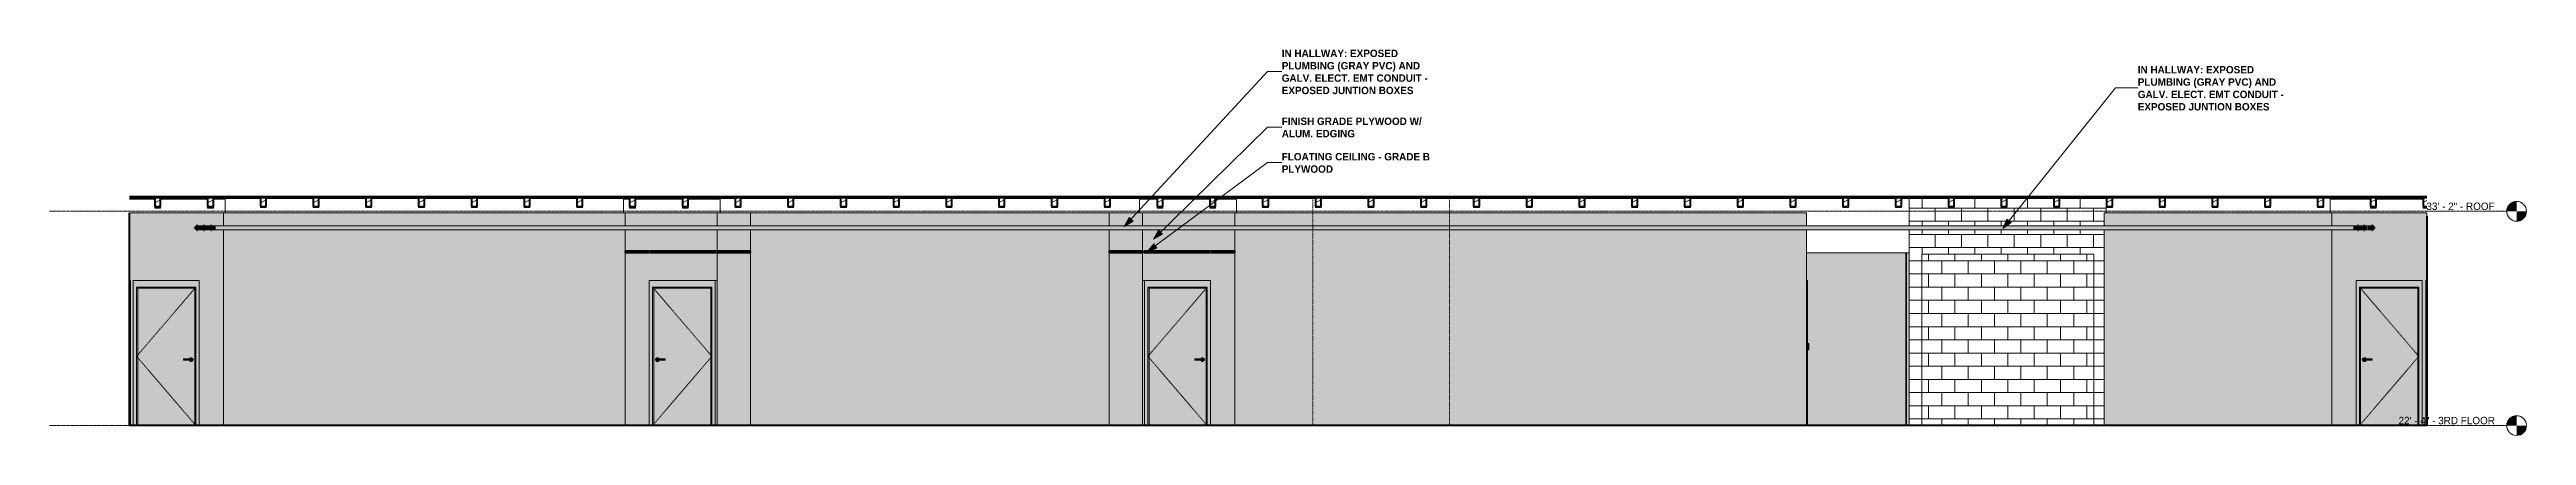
# Model space of a CAD drawing. Header units: inches. Extents: x 10304 to 16189, y 229 to 496.
# Drawn here: x 10304 to 11807, y 262 to 496 of the extents above; entities that cross this region are included whole.
import ezdxf

# ---------------------------------------------------------------- set-up
doc = ezdxf.new("R2010")
doc.units = ezdxf.units.IN
doc.header["$MEASUREMENT"] = 0
for name, pattern in [('Aligning Line 1_8_', [0.25, 0.125, -0.125]), ('Dash 1_16_', [0.125, 0.0625, -0.0625]), ('Grid Line 1_2_', [0.875, 0.5, -0.125, 0.125, -0.125])]:
    doc.linetypes.add(name, pattern=pattern)
for name, color, linetype, lineweight in [('0-1', 7, 'Continuous', 5), ('0-2', 10, 'Continuous', 9), ('A-CLNG', 13, 'Continuous', 18), ('A-CLNG-1', 13, 'Continuous', 60), ('A-DOOR', 31, 'Continuous', 18), ('A-DOOR-1', 31, 'Dash 1_16_', 9), ('A-DOOR-2', 31, 'Continuous', 9), ('A-DOOR-FRAM', 31, 'Continuous', 9), ('A-DOOR-FRAM-1', 31, 'Continuous', 18), ('A-FLOR-1', 53, 'Continuous', 5), ('A-FLOR-2', 250, 'Continuous', 60), ('A-FLOR-3', 7, 'Continuous', 18), ('A-FLOR-LEVL', 51, 'Continuous', 9), ('A-FLOR-LEVL-1', 51, 'Grid Line 1_2_', 9), ('A-FLOR-MCUT-1', 7, 'Continuous', 18), ('A-FLOR-PATT-1', 10, 'Continuous', 9), ('A-FLOR-PATT-2', 253, 'Continuous', 9), ('A-ROOF-1', 7, 'Continuous', 18), ('A-WALL-PATT-1', 55, 'Continuous', 9), ('E-FIRE', 2, 'Continuous', 9), ('G-ANNO-SYMB', 111, 'Aligning Line 1_8_', 9), ('G-ANNO-TEXT', 231, 'Continuous', 9), ('I-WALL', 2, 'Continuous', 18), ('I-WALL-1', 8, 'Continuous', 5), ('I-WALL-2', 7, 'Continuous', 18), ('I-WALL-3', 2, 'Continuous', 5), ('I-WALL-4', 2, 'Continuous', 60), ('P-PIPE', 3, 'Continuous', 9), ('P-PIPE-1', 3, 'Continuous', 5), ('P-PIPE-CNTR', 3, 'Continuous', 9), ('S-BEAM', 12, 'Continuous', 9), ('S-BEAM-1', 10, 'Continuous', 9), ('S-BEAM-2', 250, 'Continuous', 60), ('S-FNDN-1', 7, 'Continuous', 18)]:
    doc.layers.add(name, color=color, linetype=linetype, lineweight=lineweight)
doc.styles.add('Century Gothic', font='ufonts.com_century-gothic.ttf', dxfattribs={"height": 4.5})
doc.styles.add('Century Gothic_B', font='GOTHICB.TTF', dxfattribs={"height": 4.5})
pattern_1 = [(216.87, (11407.228, 7.997), (23.9897714, 15.9936429), [3.998, -35.986]), (206.565, (11412.026, 5.598), (-7.997081, -7.996619), [8.941, -8.941]), (198.435, (11412.026, 1.599), (-15.9938446, -7.997098), [5.058, -20.23])]
pattern_2 = [(180.895, (11407.228, 400.879), (22.0729628793, 0.3028179829), [3.199, -28.792]), (180.597, (11412.026, 400.829), (-11.1935274815, -0.199640981), [7.997, -7.997]), (180.398, (11412.026, 400.746), (-17.5921865517, -0.1782058647), [4.798, -19.193])]

msp = doc.modelspace()

# ---------------------------------------------------------------- texts
at = {"layer": 'A-FLOR-LEVL', "char_height": 4.5, "attachment_point": 1, "style": 'Century Gothic'}
for s, insert, width in [('33\' - 2" - ROOF', (11746, 403.3), 52.116), ('22\' - 4" - 3RD FLOOR', (11729.1, 273.3), 72.568)]:
    msp.add_mtext(s, dxfattribs=dict(at, insert=insert, width=width))
at = {"layer": 'G-ANNO-TEXT', "char_height": 4.5, "attachment_point": 1, "style": 'Century Gothic_B'}
for s, insert, width in [('IN HALLWAY: EXPOSED', (11051.6, 496.1), 83.476), ('GALV. ELECT. EMT CONDUIT -', (11051.6, 481.1), 106.05), ('PLUMBING (GRAY PVC) AND', (11051.6, 488.6), 105.292), ('IN HALLWAY: EXPOSED', (11570.9, 486.2), 83.476), ('EXPOSED JUNTION BOXES', (11051.6, 473.6), 94.687), ('GALV. ELECT. EMT CONDUIT -', (11570.9, 471.2), 106.05), ('PLUMBING (GRAY PVC) AND', (11570.9, 478.7), 105.292), ('FINISH GRADE PLYWOOD W/', (11051.6, 454.9), 104.232), ('EXPOSED JUNTION BOXES', (11570.9, 463.7), 94.687), ('ALUM. EDGING', (11051.6, 447.4), 55.752), ('FLOATING CEILING - GRADE B', (11051.6, 433.4), 109.383), ('PLYWOOD', (11051.6, 425.9), 38.026)]:
    msp.add_mtext(s, dxfattribs=dict(at, insert=insert, width=width))

# ---------------------------------------------------------------- blocks, each defined once
blk = doc.blocks.new('CTR - 1st Phase - Shell_rvt-1-INTERIOR ELEVATION - CORRIDOR NORTH _302_N_ - 3RD FLOOR - NORTH WALL')
at = {"layer": 'A-FLOR-1'}
h = blk.add_hatch(color=256, dxfattribs=at)
h.paths.add_polyline_path([(11702.8, 405.4), (11712, 405.4), (11712, 406.4), (11683.5, 406.4), (11683.5, 405.8), (11687.6, 405.8), (11687.6, 405.4), (11688.7, 405.4)], flags=0)
h.paths.add_polyline_path([(11715.5, 405.4), (11744, 405.4), (11744, 406.4), (11715.5, 406.4), (11715.5, 405.5)], flags=0)
h.paths.add_polyline_path([(11008, 405.4), (11008, 406.4), (10979.5, 406.4), (10979.5, 405.4), (11007.9, 405.4)], flags=0)
h.paths.add_polyline_path([(11023.1, 405.4), (11024.2, 405.4), (11024.2, 405.8), (11040, 405.8), (11040, 406.4), (11011.5, 406.4), (11011.5, 405.4)], flags=0)
h.paths.add_polyline_path([(10967.2, 405.4), (10976, 405.4), (10976, 406.4), (10947.5, 406.4), (10947.5, 405.8), (10965.4, 405.8), (10965.4, 405.4), (10967.1, 405.4)], flags=0)
h.paths.add_polyline_path([(10354.9, 405.4), (10368, 405.4), (10368, 406.4), (10352.5, 406.4), (10352.5, 405.4)], flags=0)
h.paths.add_polyline_path([(10371.5, 405.4), (10400, 405.4), (10400, 406.4), (10371.5, 406.4), (10371.5, 405.5)], flags=0)
h.paths.add_polyline_path([(10403.5, 405.4), (10410.7, 405.4), (10410.7, 405.8), (10432, 405.8), (10432, 406.4), (10403.5, 406.4), (10403.5, 405.7)], flags=0)
h.paths.add_polyline_path([(10710.2, 405.4), (10710.9, 405.4), (10710.9, 405.8), (10720, 405.8), (10720, 406.4), (10691.5, 406.4), (10691.5, 405.4), (10709.8, 405.4)], flags=0)
h.paths.add_polyline_path([(10688, 405.4), (10688, 406.4), (10659.5, 406.4), (10659.5, 405.4), (10679.1, 405.4)], flags=0)
h.paths.add_polyline_path([(10652.2, 405.4), (10656, 405.4), (10656, 406.4), (10627.5, 406.4), (10627.5, 405.8), (10652.2, 405.8)], flags=0)
h.paths.add_polyline_path([(11433.9, 405.7), (11456, 405.7), (11456, 406.4), (11427.5, 406.4), (11427.5, 405.8), (11432.3, 405.8), (11432.3, 405.7)], flags=0)
h.paths.add_polyline_path([(11551.7, 405.7), (11551.7, 405.8), (11552, 405.8), (11552, 406.4), (11523.5, 406.4), (11523.5, 405.7), (11550.6, 405.7)], flags=0)
h.paths.add_polyline_path([(11460.4, 405.7), (11488, 405.7), (11488, 406.4), (11459.5, 406.4), (11459.5, 405.7)], flags=0)
h.paths.add_polyline_path([(11491.5, 405.7), (11520, 405.7), (11520, 406.4), (11491.5, 406.4), (11491.5, 405.7)], flags=0)
h.paths.add_polyline_path([(10819.5, 405.8), (10848, 405.8), (10848, 406.4), (10819.5, 406.4), (10819.5, 405.9)], flags=0)
h.paths.add_polyline_path([(11584, 405.8), (11584, 406.4), (11555.5, 406.4), (11555.5, 405.8), (11577.1, 405.8)], flags=0)
h.paths.add_polyline_path([(10766.3, 405.8), (10784, 405.8), (10784, 406.4), (10755.5, 406.4), (10755.5, 405.8)], flags=0)
h.paths.add_polyline_path([(11587.5, 405.8), (11616, 405.8), (11616, 406.4), (11587.5, 406.4), (11587.5, 405.8)], flags=0)
h.paths.add_polyline_path([(10816, 405.8), (10816, 406.4), (10787.5, 406.4), (10787.5, 405.8), (10809.8, 405.8)], flags=0)
h.paths.add_polyline_path([(10851.5, 405.8), (10880, 405.8), (10880, 406.4), (10851.5, 406.4), (10851.5, 405.9)], flags=0)
h.paths.add_polyline_path([(10752, 405.8), (10752, 406.4), (10723.5, 406.4), (10723.5, 405.8), (10744.5, 405.8)], flags=0)
h.paths.add_polyline_path([(10883.5, 405.8), (10912, 405.8), (10912, 406.4), (10883.5, 406.4), (10883.5, 405.8)], flags=0)
h.paths.add_polyline_path([(10915.5, 405.8), (10944, 405.8), (10944, 406.4), (10915.5, 406.4), (10915.5, 405.8)], flags=0)
h.paths.add_polyline_path([(10624, 405.8), (10624, 406.4), (10595.5, 406.4), (10595.5, 405.8), (10613.8, 405.8)], flags=0)
h.paths.add_polyline_path([(11619.5, 405.8), (11648, 405.8), (11648, 406.4), (11619.5, 406.4), (11619.5, 405.9)], flags=0)
h.paths.add_polyline_path([(10435.5, 405.8), (10464, 405.8), (10464, 406.4), (10435.5, 406.4), (10435.5, 406.2)], flags=0)
h.paths.add_polyline_path([(11424, 405.8), (11424, 406.4), (11395.5, 406.4), (11395.5, 405.8), (11419.6, 405.8)], flags=0)
h.paths.add_polyline_path([(11651.5, 405.8), (11680, 405.8), (11680, 406.4), (11651.5, 406.4), (11651.5, 406)], flags=0)
h.paths.add_polyline_path([(10467.5, 405.8), (10496, 405.8), (10496, 406.4), (10467.5, 406.4), (10467.5, 406.1)], flags=0)
h.paths.add_polyline_path([(11392, 405.8), (11392, 406.4), (11363.5, 406.4), (11363.5, 405.8), (11376.1, 405.8)], flags=0)
h.paths.add_polyline_path([(10592, 405.8), (10592, 406.4), (10563.5, 406.4), (10563.5, 405.8), (10570.2, 405.8)], flags=0)
h.paths.add_polyline_path([(11360, 405.8), (11360, 406.4), (11331.5, 406.4), (11331.5, 405.8), (11354.3, 405.8)], flags=0)
h.paths.add_polyline_path([(11168, 405.8), (11168, 406.4), (11139.5, 406.4), (11139.5, 405.8), (11158.3, 405.8)], flags=0)
h.paths.add_polyline_path([(11328, 405.8), (11328, 406.4), (11299.5, 406.4), (11299.5, 405.8), (11310.7, 405.8)], flags=0)
h.paths.add_polyline_path([(11043.5, 405.8), (11072, 405.8), (11072, 406.4), (11043.5, 406.4), (11043.5, 405.8)], flags=0)
h.paths.add_polyline_path([(10499.5, 405.8), (10528, 405.8), (10528, 406.4), (10499.5, 406.4), (10499.5, 406.1)], flags=0)
h.paths.add_polyline_path([(11296, 405.8), (11296, 406.4), (11267.5, 406.4), (11267.5, 405.8), (11289, 405.8)], flags=0)
h.paths.add_polyline_path([(10560, 405.8), (10560, 406.4), (10531.5, 406.4), (10531.5, 405.8), (10548.5, 405.8)], flags=0)
h.paths.add_polyline_path([(11075.5, 405.8), (11104, 405.8), (11104, 406.4), (11075.5, 406.4), (11075.5, 405.8)], flags=0)
h.paths.add_polyline_path([(11264, 405.8), (11264, 406.4), (11235.5, 406.4), (11235.5, 405.8), (11245.4, 405.8)], flags=0)
h.paths.add_polyline_path([(11107.5, 405.8), (11136, 405.8), (11136, 406.4), (11107.5, 406.4), (11107.5, 405.8)], flags=0)
h.paths.add_polyline_path([(11232, 405.8), (11232, 406.4), (11203.5, 406.4), (11203.5, 405.8), (11223.6, 405.8)], flags=0)
h.paths.add_polyline_path([(11171.5, 405.8), (11200, 405.8), (11200, 406.4), (11171.5, 406.4), (11171.5, 405.9)], flags=0)
at = {"layer": 'A-FLOR-PATT-1'}
h = blk.add_hatch(dxfattribs=at)
h.set_pattern_fill('FP_1', color=256, style=0, pattern_type=2)
h.set_pattern_definition([(0, (11404.029, 0), (0, 2.399), []), (315, (11404.029, 0), (2.3985062, 0), [3.393, -3.393]), (45, (11404.029, 0), (2.3985062, 0), [3.393, -3.393])])
h.paths.add_polyline_path([(11724.5, 406.4), (11746.3, 406.4), (11746.3, 407.1), (10352.5, 407.1), (10352.5, 406.4), (11702.8, 406.4)], flags=0)
at = {"layer": 'A-FLOR-PATT-2'}
h = blk.add_hatch(dxfattribs=at)
h.set_pattern_fill('FP_2', color=256, style=0, pattern_type=2)
h.set_pattern_definition([(0, (11404.029, 0), (0, 4.5), []), (90, (11404.029, 0), (-4.5, 3e-16), [])])
h.paths.add_polyline_path([(11092.9, 407.1), (11746.3, 407.1), (11746.3, 407.5), (10352.5, 407.5), (10352.5, 407.1), (11071.2, 407.1)], flags=0)
at = {"layer": 'A-FLOR-2'}
for p, q in [((10352.5, 406.4), (11746.3, 406.4)), ((11746.3, 268), (10352.5, 268))]:
    blk.add_line(p, q, dxfattribs=at)
at = {"layer": 'A-FLOR-3'}
for p, q in [((10410.7, 405.8), (10432, 405.8)), ((10435.5, 405.8), (10464, 405.8)), ((10467.5, 405.8), (10496, 405.8)), ((10499.5, 405.8), (10528, 405.8)), ((10531.5, 405.8), (10560, 405.8)), ((10563.5, 405.8), (10592, 405.8)), ((10595.5, 405.8), (10624, 405.8)), ((10627.5, 405.8), (10652.2, 405.8)), ((10710.9, 405.8), (10720, 405.8)), ((10723.5, 405.8), (10752, 405.8)), ((10755.5, 405.8), (10784, 405.8)), ((10787.5, 405.8), (10816, 405.8)), ((10819.5, 405.8), (10848, 405.8)), ((10851.5, 405.8), (10880, 405.8)), ((10883.5, 405.8), (10912, 405.8)), ((10915.5, 405.8), (10944, 405.8)), ((10947.5, 405.8), (10965.4, 405.8)), ((11024.2, 405.8), (11040, 405.8)), ((11043.5, 405.8), (11072, 405.8)), ((11075.5, 405.8), (11104, 405.8)), ((11107.5, 405.8), (11136, 405.8)), ((11139.5, 405.8), (11168, 405.8)), ((11171.5, 405.8), (11200, 405.8)), ((11203.5, 405.8), (11232, 405.8)), ((11235.5, 405.8), (11264, 405.8)), ((11267.5, 405.8), (11296, 405.8)), ((11299.5, 405.8), (11328, 405.8)), ((11331.5, 405.8), (11360, 405.8)), ((11363.5, 405.8), (11392, 405.8)), ((11395.5, 405.8), (11424, 405.8)), ((11427.5, 405.8), (11432.2, 405.8)), ((10352.5, 405.4), (10368, 405.4)), ((10371.5, 405.4), (10400, 405.4)), ((10403.5, 405.4), (10410.7, 405.4)), ((10652.2, 405.4), (10656, 405.4)), ((10659.5, 405.4), (10688, 405.4)), ((10691.5, 405.4), (10710.9, 405.4)), ((10965.4, 405.4), (10976, 405.4)), ((10979.5, 405.4), (11008, 405.4)), ((11011.5, 405.4), (11024.2, 405.4)), ((11432.3, 405.7), (11456, 405.7)), ((11459.5, 405.7), (11488, 405.7)), ((11491.5, 405.7), (11520, 405.7)), ((11523.5, 405.7), (11551.7, 405.7)), ((11687.6, 405.4), (11712, 405.4)), ((11715.5, 405.4), (11744, 405.4))]:
    blk.add_line(p, q, dxfattribs=at)
at = {"layer": 'A-FLOR-MCUT-1'}
blk.add_line((11746.3, 407.1), (10352.5, 407.1), dxfattribs=at)
at = {"layer": 'A-ROOF-1'}
for p, q in [((10410.7, 405.8), (10410.7, 397)), ((10652.2, 405.8), (10652.2, 397)), ((10710.9, 405.8), (10710.9, 397)), ((10965.4, 405.8), (10965.4, 397)), ((11024.2, 405.8), (11024.2, 397)), ((11432.3, 389.2), (11432.3, 405.8)), ((11551.7, 405.8), (11551.7, 397)), ((11687.6, 405.8), (11687.6, 397)), ((11432.3, 372.9), (11432.3, 386.8)), ((11432.3, 372.9), (11369.9, 372.9))]:
    blk.add_line(p, q, dxfattribs=at)
blk = doc.blocks.new('CTR - 1st Phase -Stairs _ Elevators_rvt-1-INTERIOR ELEVATION - CORRIDOR NORTH _302_N_ - 3RD FLOOR - NORTH WALL')
at = {"layer": 'I-WALL-1'}
blk.add_hatch(color=256, dxfattribs=at).paths.add_polyline_path([(11432.2, 268), (11432.2, 372.9), (11430.6, 372.9), (11430.6, 268)], flags=0)
at = {"layer": 'I-WALL-2'}
blk.add_line((11430.6, 268), (11430.6, 372.9), dxfattribs=at)
blk = doc.blocks.new('LVL-Laminated Veneer Lumber - 4X6 S_ PINE - NO_ 1-2262209-INTERIOR ELEVATION - CORRIDOR NORTH _302_N_ - 3RD FLOOR - NORTH WALL')
at = {"layer": 'S-BEAM'}
h = blk.add_hatch(dxfattribs=at)
h.set_pattern_fill('FP_5', color=256, style=0, pattern_type=2)
h.set_pattern_definition(pattern_1)
h.paths.add_polyline_path([(10371.5, 400.9), (10371.5, 406.4), (10368, 406.4), (10368, 400.9)], flags=0)
at = {"layer": 'S-BEAM-1'}
h = blk.add_hatch(dxfattribs=at)
h.set_pattern_fill('FP_6', color=256, style=0, pattern_type=2)
h.set_pattern_definition(pattern_2)
h.paths.add_polyline_path([(10368, 399.9), (10371.5, 399.9), (10371.5, 400.9), (10368, 400.9)], flags=0)
for p, q in [((10368, 399.9), (10368, 400.9)), ((10371.5, 399.9), (10368, 399.9)), ((10371.5, 399.9), (10371.5, 400.9))]:
    blk.add_line(p, q, dxfattribs=at)
at = {"layer": 'S-BEAM-2'}
for p, q in [((10371.5, 406.4), (10368, 406.4)), ((10368, 406.4), (10368, 400.9)), ((10371.5, 400.9), (10371.5, 406.4)), ((10368, 400.9), (10371.5, 400.9))]:
    blk.add_line(p, q, dxfattribs=at)
blk = doc.blocks.new('LVL-Laminated Veneer Lumber - 4X6 S_ PINE - NO_ 1-2262210-INTERIOR ELEVATION - CORRIDOR NORTH _302_N_ - 3RD FLOOR - NORTH WALL')
at = {"layer": 'S-BEAM'}
h = blk.add_hatch(dxfattribs=at)
h.set_pattern_fill('FP_5', color=256, style=0, pattern_type=2)
h.set_pattern_definition(pattern_1)
h.paths.add_polyline_path([(10400, 400.9), (10403.5, 400.9), (10403.5, 406.4), (10400, 406.4), (10400, 405.4)], flags=0)
at = {"layer": 'S-BEAM-1'}
h = blk.add_hatch(dxfattribs=at)
h.set_pattern_fill('FP_6', color=256, style=0, pattern_type=2)
h.set_pattern_definition(pattern_2)
h.paths.add_polyline_path([(10403.5, 399.9), (10403.5, 400.9), (10400, 400.9), (10400, 399.9)], flags=0)
for p, q in [((10400, 399.9), (10400, 400.9)), ((10403.5, 399.9), (10400, 399.9)), ((10403.5, 399.9), (10403.5, 400.9))]:
    blk.add_line(p, q, dxfattribs=at)
at = {"layer": 'S-BEAM-2'}
for p, q in [((10403.5, 406.4), (10400, 406.4)), ((10400, 406.4), (10400, 400.9)), ((10403.5, 400.9), (10403.5, 406.4)), ((10400, 400.9), (10403.5, 400.9))]:
    blk.add_line(p, q, dxfattribs=at)
blk = doc.blocks.new('LVL-Laminated Veneer Lumber - 4X6 S_ PINE - NO_ 1-2262211-INTERIOR ELEVATION - CORRIDOR NORTH _302_N_ - 3RD FLOOR - NORTH WALL')
at = {"layer": 'S-BEAM'}
h = blk.add_hatch(dxfattribs=at)
h.set_pattern_fill('FP_5', color=256, style=0, pattern_type=2)
h.set_pattern_definition(pattern_1)
h.paths.add_polyline_path([(10432, 400.9), (10435.5, 400.9), (10435.5, 406.4), (10432, 406.4), (10432, 405.5)], flags=0)
at = {"layer": 'S-BEAM-1'}
h = blk.add_hatch(dxfattribs=at)
h.set_pattern_fill('FP_6', color=256, style=0, pattern_type=2)
h.set_pattern_definition(pattern_2)
h.paths.add_polyline_path([(10435.5, 400.3), (10435.5, 400.9), (10432, 400.9), (10432, 400.3)], flags=0)
for p, q in [((10432, 400.3), (10432, 400.9)), ((10435.5, 400.3), (10432, 400.3)), ((10435.5, 400.3), (10435.5, 400.9))]:
    blk.add_line(p, q, dxfattribs=at)
at = {"layer": 'S-BEAM-2'}
for p, q in [((10435.5, 406.4), (10432, 406.4)), ((10432, 406.4), (10432, 400.9)), ((10435.5, 400.9), (10435.5, 406.4)), ((10432, 400.9), (10435.5, 400.9))]:
    blk.add_line(p, q, dxfattribs=at)
blk = doc.blocks.new('LVL-Laminated Veneer Lumber - 4X6 S_ PINE - NO_ 1-V3-INTERIOR ELEVATION - CORRIDOR NORTH _302_N_ - 3RD FLOOR - NORTH WALL')
at = {"layer": 'S-BEAM'}
h = blk.add_hatch(dxfattribs=at)
h.set_pattern_fill('FP_5', color=256, style=0, pattern_type=2)
h.set_pattern_definition(pattern_1)
h.paths.add_polyline_path([(10464, 400.9), (10467.5, 400.9), (10467.5, 406.4), (10464, 406.4), (10464, 405.2)], flags=0)
at = {"layer": 'S-BEAM-1'}
h = blk.add_hatch(dxfattribs=at)
h.set_pattern_fill('FP_6', color=256, style=0, pattern_type=2)
h.set_pattern_definition(pattern_2)
h.paths.add_polyline_path([(10467.5, 400.3), (10467.5, 400.9), (10464, 400.9), (10464, 400.3)], flags=0)
for p, q in [((10464, 400.3), (10464, 400.9)), ((10467.5, 400.3), (10464, 400.3)), ((10467.5, 400.3), (10467.5, 400.9))]:
    blk.add_line(p, q, dxfattribs=at)
at = {"layer": 'S-BEAM-2'}
for p, q in [((10467.5, 406.4), (10464, 406.4)), ((10464, 406.4), (10464, 400.9)), ((10467.5, 400.9), (10467.5, 406.4)), ((10464, 400.9), (10467.5, 400.9))]:
    blk.add_line(p, q, dxfattribs=at)
blk = doc.blocks.new('LVL-Laminated Veneer Lumber - 4X6 S_ PINE - NO_ 1-V4-INTERIOR ELEVATION - CORRIDOR NORTH _302_N_ - 3RD FLOOR - NORTH WALL')
at = {"layer": 'S-BEAM'}
h = blk.add_hatch(dxfattribs=at)
h.set_pattern_fill('FP_5', color=256, style=0, pattern_type=2)
h.set_pattern_definition(pattern_1)
h.paths.add_polyline_path([(10496, 400.9), (10499.5, 400.9), (10499.5, 406.4), (10496, 406.4), (10496, 404.8)], flags=0)
at = {"layer": 'S-BEAM-1'}
h = blk.add_hatch(dxfattribs=at)
h.set_pattern_fill('FP_6', color=256, style=0, pattern_type=2)
h.set_pattern_definition(pattern_2)
h.paths.add_polyline_path([(10499.5, 400.3), (10499.5, 400.9), (10496, 400.9), (10496, 400.3)], flags=0)
for p, q in [((10496, 400.3), (10496, 400.9)), ((10499.5, 400.3), (10496, 400.3)), ((10499.5, 400.3), (10499.5, 400.9))]:
    blk.add_line(p, q, dxfattribs=at)
at = {"layer": 'S-BEAM-2'}
for p, q in [((10499.5, 406.4), (10496, 406.4)), ((10496, 406.4), (10496, 400.9)), ((10499.5, 400.9), (10499.5, 406.4)), ((10496, 400.9), (10499.5, 400.9))]:
    blk.add_line(p, q, dxfattribs=at)
blk = doc.blocks.new('LVL-Laminated Veneer Lumber - 4X6 S_ PINE - NO_ 1-V5-INTERIOR ELEVATION - CORRIDOR NORTH _302_N_ - 3RD FLOOR - NORTH WALL')
at = {"layer": 'S-BEAM'}
h = blk.add_hatch(dxfattribs=at)
h.set_pattern_fill('FP_5', color=256, style=0, pattern_type=2)
h.set_pattern_definition(pattern_1)
h.paths.add_polyline_path([(10528, 400.9), (10531.5, 400.9), (10531.5, 406.4), (10528, 406.4), (10528, 404.5)], flags=0)
at = {"layer": 'S-BEAM-1'}
h = blk.add_hatch(dxfattribs=at)
h.set_pattern_fill('FP_6', color=256, style=0, pattern_type=2)
h.set_pattern_definition(pattern_2)
h.paths.add_polyline_path([(10531.5, 400.3), (10531.5, 400.9), (10528, 400.9), (10528, 400.3)], flags=0)
for p, q in [((10528, 400.3), (10528, 400.9)), ((10531.5, 400.3), (10528, 400.3)), ((10531.5, 400.3), (10531.5, 400.9))]:
    blk.add_line(p, q, dxfattribs=at)
at = {"layer": 'S-BEAM-2'}
for p, q in [((10531.5, 406.4), (10528, 406.4)), ((10528, 406.4), (10528, 400.9)), ((10531.5, 400.9), (10531.5, 406.4)), ((10528, 400.9), (10531.5, 400.9))]:
    blk.add_line(p, q, dxfattribs=at)
blk = doc.blocks.new('LVL-Laminated Veneer Lumber - 4X6 S_ PINE - NO_ 1-V6-INTERIOR ELEVATION - CORRIDOR NORTH _302_N_ - 3RD FLOOR - NORTH WALL')
at = {"layer": 'S-BEAM'}
h = blk.add_hatch(dxfattribs=at)
h.set_pattern_fill('FP_5', color=256, style=0, pattern_type=2)
h.set_pattern_definition(pattern_1)
h.paths.add_polyline_path([(10560, 400.9), (10563.5, 400.9), (10563.5, 406.4), (10560, 406.4), (10560, 404.2)], flags=0)
at = {"layer": 'S-BEAM-1'}
h = blk.add_hatch(dxfattribs=at)
h.set_pattern_fill('FP_6', color=256, style=0, pattern_type=2)
h.set_pattern_definition(pattern_2)
h.paths.add_polyline_path([(10563.5, 400.3), (10563.5, 400.9), (10560, 400.9), (10560, 400.3)], flags=0)
for p, q in [((10560, 400.3), (10560, 400.9)), ((10563.5, 400.3), (10560, 400.3)), ((10563.5, 400.3), (10563.5, 400.9))]:
    blk.add_line(p, q, dxfattribs=at)
at = {"layer": 'S-BEAM-2'}
for p, q in [((10563.5, 406.4), (10560, 406.4)), ((10560, 406.4), (10560, 400.9)), ((10563.5, 400.9), (10563.5, 406.4)), ((10560, 400.9), (10563.5, 400.9))]:
    blk.add_line(p, q, dxfattribs=at)
blk = doc.blocks.new('LVL-Laminated Veneer Lumber - 4X6 S_ PINE - NO_ 1-V7-INTERIOR ELEVATION - CORRIDOR NORTH _302_N_ - 3RD FLOOR - NORTH WALL')
at = {"layer": 'S-BEAM'}
h = blk.add_hatch(dxfattribs=at)
h.set_pattern_fill('FP_5', color=256, style=0, pattern_type=2)
h.set_pattern_definition(pattern_1)
h.paths.add_polyline_path([(10595.5, 400.9), (10595.5, 406.4), (10592, 406.4), (10592, 400.9), (10592, 400.9)], flags=0)
at = {"layer": 'S-BEAM-1'}
h = blk.add_hatch(dxfattribs=at)
h.set_pattern_fill('FP_6', color=256, style=0, pattern_type=2)
h.set_pattern_definition(pattern_2)
h.paths.add_polyline_path([(10592, 400.3), (10595.5, 400.3), (10595.5, 400.9), (10592, 400.9)], flags=0)
for p, q in [((10592, 400.3), (10592, 400.9)), ((10595.5, 400.3), (10592, 400.3)), ((10595.5, 400.3), (10595.5, 400.9))]:
    blk.add_line(p, q, dxfattribs=at)
at = {"layer": 'S-BEAM-2'}
for p, q in [((10595.5, 406.4), (10592, 406.4)), ((10592, 406.4), (10592, 400.9)), ((10595.5, 400.9), (10595.5, 406.4)), ((10592, 400.9), (10595.5, 400.9))]:
    blk.add_line(p, q, dxfattribs=at)
blk = doc.blocks.new('LVL-Laminated Veneer Lumber - 4X6 S_ PINE - NO_ 1-V8-INTERIOR ELEVATION - CORRIDOR NORTH _302_N_ - 3RD FLOOR - NORTH WALL')
at = {"layer": 'S-BEAM'}
h = blk.add_hatch(dxfattribs=at)
h.set_pattern_fill('FP_5', color=256, style=0, pattern_type=2)
h.set_pattern_definition(pattern_1)
h.paths.add_polyline_path([(10624, 400.9), (10627.5, 400.9), (10627.5, 406.4), (10624, 406.4), (10624, 403.5)], flags=0)
at = {"layer": 'S-BEAM-1'}
h = blk.add_hatch(dxfattribs=at)
h.set_pattern_fill('FP_6', color=256, style=0, pattern_type=2)
h.set_pattern_definition(pattern_2)
h.paths.add_polyline_path([(10627.5, 400.3), (10627.5, 400.9), (10624, 400.9), (10624, 400.3)], flags=0)
for p, q in [((10624, 400.3), (10624, 400.9)), ((10627.5, 400.3), (10624, 400.3)), ((10627.5, 400.3), (10627.5, 400.9))]:
    blk.add_line(p, q, dxfattribs=at)
at = {"layer": 'S-BEAM-2'}
for p, q in [((10627.5, 406.4), (10624, 406.4)), ((10624, 406.4), (10624, 400.9)), ((10627.5, 400.9), (10627.5, 406.4)), ((10624, 400.9), (10627.5, 400.9))]:
    blk.add_line(p, q, dxfattribs=at)
blk = doc.blocks.new('LVL-Laminated Veneer Lumber - 4X6 S_ PINE - NO_ 1-2262212-INTERIOR ELEVATION - CORRIDOR NORTH _302_N_ - 3RD FLOOR - NORTH WALL')
at = {"layer": 'S-BEAM'}
h = blk.add_hatch(dxfattribs=at)
h.set_pattern_fill('FP_5', color=256, style=0, pattern_type=2)
h.set_pattern_definition(pattern_1)
h.paths.add_polyline_path([(10659.5, 400.9), (10659.5, 406.4), (10656, 406.4), (10656, 400.9), (10657.4, 400.9)], flags=0)
at = {"layer": 'S-BEAM-1'}
h = blk.add_hatch(dxfattribs=at)
h.set_pattern_fill('FP_6', color=256, style=0, pattern_type=2)
h.set_pattern_definition(pattern_2)
h.paths.add_polyline_path([(10656, 399.9), (10659.5, 399.9), (10659.5, 400.9), (10656, 400.9)], flags=0)
for p, q in [((10656, 399.9), (10656, 400.9)), ((10659.5, 399.9), (10656, 399.9)), ((10659.5, 399.9), (10659.5, 400.9))]:
    blk.add_line(p, q, dxfattribs=at)
at = {"layer": 'S-BEAM-2'}
for p, q in [((10659.5, 406.4), (10656, 406.4)), ((10656, 406.4), (10656, 400.9)), ((10659.5, 400.9), (10659.5, 406.4)), ((10656, 400.9), (10659.5, 400.9))]:
    blk.add_line(p, q, dxfattribs=at)
blk = doc.blocks.new('LVL-Laminated Veneer Lumber - 4X6 S_ PINE - NO_ 1-V9-INTERIOR ELEVATION - CORRIDOR NORTH _302_N_ - 3RD FLOOR - NORTH WALL')
at = {"layer": 'S-BEAM'}
h = blk.add_hatch(dxfattribs=at)
h.set_pattern_fill('FP_5', color=256, style=0, pattern_type=2)
h.set_pattern_definition(pattern_1)
h.paths.add_polyline_path([(10688, 400.9), (10691.5, 400.9), (10691.5, 406.4), (10688, 406.4), (10688, 405.4)], flags=0)
at = {"layer": 'S-BEAM-1'}
h = blk.add_hatch(dxfattribs=at)
h.set_pattern_fill('FP_6', color=256, style=0, pattern_type=2)
h.set_pattern_definition(pattern_2)
h.paths.add_polyline_path([(10691.5, 399.9), (10691.5, 400.9), (10688, 400.9), (10688, 399.9)], flags=0)
for p, q in [((10688, 399.9), (10688, 400.9)), ((10691.5, 399.9), (10688, 399.9)), ((10691.5, 399.9), (10691.5, 400.9))]:
    blk.add_line(p, q, dxfattribs=at)
at = {"layer": 'S-BEAM-2'}
for p, q in [((10691.5, 406.4), (10688, 406.4)), ((10688, 406.4), (10688, 400.9)), ((10691.5, 400.9), (10691.5, 406.4)), ((10688, 400.9), (10691.5, 400.9))]:
    blk.add_line(p, q, dxfattribs=at)
blk = doc.blocks.new('LVL-Laminated Veneer Lumber - 4X6 S_ PINE - NO_ 1-2262213-INTERIOR ELEVATION - CORRIDOR NORTH _302_N_ - 3RD FLOOR - NORTH WALL')
at = {"layer": 'S-BEAM'}
h = blk.add_hatch(dxfattribs=at)
h.set_pattern_fill('FP_5', color=256, style=0, pattern_type=2)
h.set_pattern_definition(pattern_1)
h.paths.add_polyline_path([(10722.7, 400.9), (10723.5, 400.9), (10723.5, 406.4), (10720, 406.4), (10720, 400.9)], flags=0)
at = {"layer": 'S-BEAM-1'}
h = blk.add_hatch(dxfattribs=at)
h.set_pattern_fill('FP_6', color=256, style=0, pattern_type=2)
h.set_pattern_definition(pattern_2)
h.paths.add_polyline_path([(10722.7, 400.3), (10723.5, 400.3), (10723.5, 400.9), (10720, 400.9), (10720, 400.3)], flags=0)
for p, q in [((10720, 400.3), (10720, 400.9)), ((10723.5, 400.3), (10720, 400.3)), ((10723.5, 400.3), (10723.5, 400.9))]:
    blk.add_line(p, q, dxfattribs=at)
at = {"layer": 'S-BEAM-2'}
for p, q in [((10723.5, 406.4), (10720, 406.4)), ((10720, 406.4), (10720, 400.9)), ((10723.5, 400.9), (10723.5, 406.4)), ((10720, 400.9), (10723.5, 400.9))]:
    blk.add_line(p, q, dxfattribs=at)
blk = doc.blocks.new('LVL-Laminated Veneer Lumber - 4X6 S_ PINE - NO_ 1-V10-INTERIOR ELEVATION - CORRIDOR NORTH _302_N_ - 3RD FLOOR - NORTH WALL')
at = {"layer": 'S-BEAM'}
h = blk.add_hatch(dxfattribs=at)
h.set_pattern_fill('FP_5', color=256, style=0, pattern_type=2)
h.set_pattern_definition(pattern_1)
h.paths.add_polyline_path([(10752, 400.9), (10755.5, 400.9), (10755.5, 406.4), (10752, 406.4), (10752, 405.8)], flags=0)
at = {"layer": 'S-BEAM-1'}
h = blk.add_hatch(dxfattribs=at)
h.set_pattern_fill('FP_6', color=256, style=0, pattern_type=2)
h.set_pattern_definition(pattern_2)
h.paths.add_polyline_path([(10755.5, 400.3), (10755.5, 400.9), (10752, 400.9), (10752, 400.3)], flags=0)
for p, q in [((10752, 400.3), (10752, 400.9)), ((10755.5, 400.3), (10752, 400.3)), ((10755.5, 400.3), (10755.5, 400.9))]:
    blk.add_line(p, q, dxfattribs=at)
at = {"layer": 'S-BEAM-2'}
for p, q in [((10755.5, 406.4), (10752, 406.4)), ((10752, 406.4), (10752, 400.9)), ((10755.5, 400.9), (10755.5, 406.4)), ((10752, 400.9), (10755.5, 400.9))]:
    blk.add_line(p, q, dxfattribs=at)
blk = doc.blocks.new('LVL-Laminated Veneer Lumber - 4X6 S_ PINE - NO_ 1-V11-INTERIOR ELEVATION - CORRIDOR NORTH _302_N_ - 3RD FLOOR - NORTH WALL')
at = {"layer": 'S-BEAM'}
h = blk.add_hatch(dxfattribs=at)
h.set_pattern_fill('FP_5', color=256, style=0, pattern_type=2)
h.set_pattern_definition(pattern_1)
h.paths.add_polyline_path([(10784, 400.9), (10787.5, 400.9), (10787.5, 406.4), (10784, 406.4), (10784, 405.8)], flags=0)
at = {"layer": 'S-BEAM-1'}
h = blk.add_hatch(dxfattribs=at)
h.set_pattern_fill('FP_6', color=256, style=0, pattern_type=2)
h.set_pattern_definition(pattern_2)
h.paths.add_polyline_path([(10787.5, 400.3), (10787.5, 400.9), (10784, 400.9), (10784, 400.3)], flags=0)
for p, q in [((10784, 400.3), (10784, 400.9)), ((10787.5, 400.3), (10784, 400.3)), ((10787.5, 400.3), (10787.5, 400.9))]:
    blk.add_line(p, q, dxfattribs=at)
at = {"layer": 'S-BEAM-2'}
for p, q in [((10787.5, 406.4), (10784, 406.4)), ((10784, 406.4), (10784, 400.9)), ((10787.5, 400.9), (10787.5, 406.4)), ((10784, 400.9), (10787.5, 400.9))]:
    blk.add_line(p, q, dxfattribs=at)
blk = doc.blocks.new('LVL-Laminated Veneer Lumber - 4X6 S_ PINE - NO_ 1-V12-INTERIOR ELEVATION - CORRIDOR NORTH _302_N_ - 3RD FLOOR - NORTH WALL')
at = {"layer": 'S-BEAM'}
h = blk.add_hatch(dxfattribs=at)
h.set_pattern_fill('FP_5', color=256, style=0, pattern_type=2)
h.set_pattern_definition(pattern_1)
h.paths.add_polyline_path([(10816, 400.9), (10819.5, 400.9), (10819.5, 406.4), (10816, 406.4), (10816, 405.8)], flags=0)
at = {"layer": 'S-BEAM-1'}
h = blk.add_hatch(dxfattribs=at)
h.set_pattern_fill('FP_6', color=256, style=0, pattern_type=2)
h.set_pattern_definition(pattern_2)
h.paths.add_polyline_path([(10819.5, 400.3), (10819.5, 400.9), (10816, 400.9), (10816, 400.3)], flags=0)
for p, q in [((10816, 400.3), (10816, 400.9)), ((10819.5, 400.3), (10816, 400.3)), ((10819.5, 400.3), (10819.5, 400.9))]:
    blk.add_line(p, q, dxfattribs=at)
at = {"layer": 'S-BEAM-2'}
for p, q in [((10819.5, 406.4), (10816, 406.4)), ((10816, 406.4), (10816, 400.9)), ((10819.5, 400.9), (10819.5, 406.4)), ((10816, 400.9), (10819.5, 400.9))]:
    blk.add_line(p, q, dxfattribs=at)
blk = doc.blocks.new('LVL-Laminated Veneer Lumber - 4X6 S_ PINE - NO_ 1-V13-INTERIOR ELEVATION - CORRIDOR NORTH _302_N_ - 3RD FLOOR - NORTH WALL')
at = {"layer": 'S-BEAM'}
h = blk.add_hatch(dxfattribs=at)
h.set_pattern_fill('FP_5', color=256, style=0, pattern_type=2)
h.set_pattern_definition(pattern_1)
h.paths.add_polyline_path([(10848, 400.9), (10851.5, 400.9), (10851.5, 406.4), (10848, 406.4), (10848, 405.8)], flags=0)
at = {"layer": 'S-BEAM-1'}
h = blk.add_hatch(dxfattribs=at)
h.set_pattern_fill('FP_6', color=256, style=0, pattern_type=2)
h.set_pattern_definition(pattern_2)
h.paths.add_polyline_path([(10851.5, 400.3), (10851.5, 400.9), (10848, 400.9), (10848, 400.3)], flags=0)
for p, q in [((10848, 400.3), (10848, 400.9)), ((10851.5, 400.3), (10848, 400.3)), ((10851.5, 400.3), (10851.5, 400.9))]:
    blk.add_line(p, q, dxfattribs=at)
at = {"layer": 'S-BEAM-2'}
for p, q in [((10851.5, 406.4), (10848, 406.4)), ((10848, 406.4), (10848, 400.9)), ((10851.5, 400.9), (10851.5, 406.4)), ((10848, 400.9), (10851.5, 400.9))]:
    blk.add_line(p, q, dxfattribs=at)
blk = doc.blocks.new('LVL-Laminated Veneer Lumber - 4X6 S_ PINE - NO_ 1-V14-INTERIOR ELEVATION - CORRIDOR NORTH _302_N_ - 3RD FLOOR - NORTH WALL')
at = {"layer": 'S-BEAM'}
h = blk.add_hatch(dxfattribs=at)
h.set_pattern_fill('FP_5', color=256, style=0, pattern_type=2)
h.set_pattern_definition(pattern_1)
h.paths.add_polyline_path([(10880, 400.9), (10883.5, 400.9), (10883.5, 406.4), (10880, 406.4), (10880, 405.8)], flags=0)
at = {"layer": 'S-BEAM-1'}
h = blk.add_hatch(dxfattribs=at)
h.set_pattern_fill('FP_6', color=256, style=0, pattern_type=2)
h.set_pattern_definition(pattern_2)
h.paths.add_polyline_path([(10883.5, 400.3), (10883.5, 400.9), (10880, 400.9), (10880, 400.3)], flags=0)
for p, q in [((10880, 400.3), (10880, 400.9)), ((10883.5, 400.3), (10880, 400.3)), ((10883.5, 400.3), (10883.5, 400.9))]:
    blk.add_line(p, q, dxfattribs=at)
at = {"layer": 'S-BEAM-2'}
for p, q in [((10883.5, 406.4), (10880, 406.4)), ((10880, 406.4), (10880, 400.9)), ((10883.5, 400.9), (10883.5, 406.4)), ((10880, 400.9), (10883.5, 400.9))]:
    blk.add_line(p, q, dxfattribs=at)
blk = doc.blocks.new('LVL-Laminated Veneer Lumber - 4X6 S_ PINE - NO_ 1-V15-INTERIOR ELEVATION - CORRIDOR NORTH _302_N_ - 3RD FLOOR - NORTH WALL')
at = {"layer": 'S-BEAM'}
h = blk.add_hatch(dxfattribs=at)
h.set_pattern_fill('FP_5', color=256, style=0, pattern_type=2)
h.set_pattern_definition(pattern_1)
h.paths.add_polyline_path([(10912, 400.9), (10915.5, 400.9), (10915.5, 406.4), (10912, 406.4), (10912, 405.8)], flags=0)
at = {"layer": 'S-BEAM-1'}
h = blk.add_hatch(dxfattribs=at)
h.set_pattern_fill('FP_6', color=256, style=0, pattern_type=2)
h.set_pattern_definition(pattern_2)
h.paths.add_polyline_path([(10915.5, 400.3), (10915.5, 400.9), (10912, 400.9), (10912, 400.3)], flags=0)
for p, q in [((10912, 400.3), (10912, 400.9)), ((10915.5, 400.3), (10912, 400.3)), ((10915.5, 400.3), (10915.5, 400.9))]:
    blk.add_line(p, q, dxfattribs=at)
at = {"layer": 'S-BEAM-2'}
for p, q in [((10915.5, 406.4), (10912, 406.4)), ((10912, 406.4), (10912, 400.9)), ((10915.5, 400.9), (10915.5, 406.4)), ((10912, 400.9), (10915.5, 400.9))]:
    blk.add_line(p, q, dxfattribs=at)
blk = doc.blocks.new('LVL-Laminated Veneer Lumber - 4X6 S_ PINE - NO_ 1-V16-INTERIOR ELEVATION - CORRIDOR NORTH _302_N_ - 3RD FLOOR - NORTH WALL')
at = {"layer": 'S-BEAM'}
h = blk.add_hatch(dxfattribs=at)
h.set_pattern_fill('FP_5', color=256, style=0, pattern_type=2)
h.set_pattern_definition(pattern_1)
h.paths.add_polyline_path([(10947.5, 400.9), (10947.5, 406.4), (10944, 406.4), (10944, 400.9), (10947, 400.9)], flags=0)
at = {"layer": 'S-BEAM-1'}
h = blk.add_hatch(dxfattribs=at)
h.set_pattern_fill('FP_6', color=256, style=0, pattern_type=2)
h.set_pattern_definition(pattern_2)
h.paths.add_polyline_path([(10944, 400.3), (10947.5, 400.3), (10947.5, 400.9), (10944, 400.9)], flags=0)
for p, q in [((10944, 400.3), (10944, 400.9)), ((10947.5, 400.3), (10944, 400.3)), ((10947.5, 400.3), (10947.5, 400.9))]:
    blk.add_line(p, q, dxfattribs=at)
at = {"layer": 'S-BEAM-2'}
for p, q in [((10947.5, 406.4), (10944, 406.4)), ((10944, 406.4), (10944, 400.9)), ((10947.5, 400.9), (10947.5, 406.4)), ((10944, 400.9), (10947.5, 400.9))]:
    blk.add_line(p, q, dxfattribs=at)
blk = doc.blocks.new('LVL-Laminated Veneer Lumber - 4X6 S_ PINE - NO_ 1-V17-INTERIOR ELEVATION - CORRIDOR NORTH _302_N_ - 3RD FLOOR - NORTH WALL')
at = {"layer": 'S-BEAM'}
h = blk.add_hatch(dxfattribs=at)
h.set_pattern_fill('FP_5', color=256, style=0, pattern_type=2)
h.set_pattern_definition(pattern_1)
h.paths.add_polyline_path([(10979.5, 400.9), (10979.5, 406.4), (10976, 406.4), (10976, 400.9)], flags=0)
at = {"layer": 'S-BEAM-1'}
h = blk.add_hatch(dxfattribs=at)
h.set_pattern_fill('FP_6', color=256, style=0, pattern_type=2)
h.set_pattern_definition(pattern_2)
h.paths.add_polyline_path([(10976, 399.9), (10979.5, 399.9), (10979.5, 400.9), (10976, 400.9)], flags=0)
for p, q in [((10976, 399.9), (10976, 400.9)), ((10979.5, 399.9), (10976, 399.9)), ((10979.5, 399.9), (10979.5, 400.9))]:
    blk.add_line(p, q, dxfattribs=at)
at = {"layer": 'S-BEAM-2'}
for p, q in [((10979.5, 406.4), (10976, 406.4)), ((10976, 406.4), (10976, 400.9)), ((10979.5, 400.9), (10979.5, 406.4)), ((10976, 400.9), (10979.5, 400.9))]:
    blk.add_line(p, q, dxfattribs=at)
blk = doc.blocks.new('LVL-Laminated Veneer Lumber - 4X6 S_ PINE - NO_ 1-V18-INTERIOR ELEVATION - CORRIDOR NORTH _302_N_ - 3RD FLOOR - NORTH WALL')
at = {"layer": 'S-BEAM'}
h = blk.add_hatch(dxfattribs=at)
h.set_pattern_fill('FP_5', color=256, style=0, pattern_type=2)
h.set_pattern_definition(pattern_1)
h.paths.add_polyline_path([(11011.5, 400.9), (11011.5, 406.4), (11008, 406.4), (11008, 400.9), (11008.4, 400.9)], flags=0)
at = {"layer": 'S-BEAM-1'}
h = blk.add_hatch(dxfattribs=at)
h.set_pattern_fill('FP_6', color=256, style=0, pattern_type=2)
h.set_pattern_definition(pattern_2)
h.paths.add_polyline_path([(11008, 399.9), (11011.5, 399.9), (11011.5, 400.9), (11008, 400.9)], flags=0)
for p, q in [((11008, 399.9), (11008, 400.9)), ((11011.5, 399.9), (11008, 399.9)), ((11011.5, 399.9), (11011.5, 400.9))]:
    blk.add_line(p, q, dxfattribs=at)
at = {"layer": 'S-BEAM-2'}
for p, q in [((11011.5, 406.4), (11008, 406.4)), ((11008, 406.4), (11008, 400.9)), ((11011.5, 400.9), (11011.5, 406.4)), ((11008, 400.9), (11011.5, 400.9))]:
    blk.add_line(p, q, dxfattribs=at)
blk = doc.blocks.new('LVL-Laminated Veneer Lumber - 4X6 S_ PINE - NO_ 1-V19-INTERIOR ELEVATION - CORRIDOR NORTH _302_N_ - 3RD FLOOR - NORTH WALL')
at = {"layer": 'S-BEAM'}
h = blk.add_hatch(dxfattribs=at)
h.set_pattern_fill('FP_5', color=256, style=0, pattern_type=2)
h.set_pattern_definition(pattern_1)
h.paths.add_polyline_path([(11040, 400.9), (11043.5, 400.9), (11043.5, 406.4), (11040, 406.4), (11040, 405.8)], flags=0)
at = {"layer": 'S-BEAM-1'}
h = blk.add_hatch(dxfattribs=at)
h.set_pattern_fill('FP_6', color=256, style=0, pattern_type=2)
h.set_pattern_definition(pattern_2)
h.paths.add_polyline_path([(11043.5, 400.3), (11043.5, 400.9), (11040, 400.9), (11040, 400.3)], flags=0)
for p, q in [((11040, 400.3), (11040, 400.9)), ((11043.5, 400.3), (11040, 400.3)), ((11043.5, 400.3), (11043.5, 400.9))]:
    blk.add_line(p, q, dxfattribs=at)
at = {"layer": 'S-BEAM-2'}
for p, q in [((11043.5, 406.4), (11040, 406.4)), ((11040, 406.4), (11040, 400.9)), ((11043.5, 400.9), (11043.5, 406.4)), ((11040, 400.9), (11043.5, 400.9))]:
    blk.add_line(p, q, dxfattribs=at)
blk = doc.blocks.new('LVL-Laminated Veneer Lumber - 4X6 S_ PINE - NO_ 1-V20-INTERIOR ELEVATION - CORRIDOR NORTH _302_N_ - 3RD FLOOR - NORTH WALL')
at = {"layer": 'S-BEAM'}
h = blk.add_hatch(dxfattribs=at)
h.set_pattern_fill('FP_5', color=256, style=0, pattern_type=2)
h.set_pattern_definition(pattern_1)
h.paths.add_polyline_path([(11072, 400.9), (11075.5, 400.9), (11075.5, 406.4), (11072, 406.4), (11072, 405.8)], flags=0)
at = {"layer": 'S-BEAM-1'}
h = blk.add_hatch(dxfattribs=at)
h.set_pattern_fill('FP_6', color=256, style=0, pattern_type=2)
h.set_pattern_definition(pattern_2)
h.paths.add_polyline_path([(11075.5, 400.3), (11075.5, 400.9), (11072, 400.9), (11072, 400.3)], flags=0)
for p, q in [((11072, 400.3), (11072, 400.9)), ((11075.5, 400.3), (11072, 400.3)), ((11075.5, 400.3), (11075.5, 400.9))]:
    blk.add_line(p, q, dxfattribs=at)
at = {"layer": 'S-BEAM-2'}
for p, q in [((11075.5, 406.4), (11072, 406.4)), ((11072, 406.4), (11072, 400.9)), ((11075.5, 400.9), (11075.5, 406.4)), ((11072, 400.9), (11075.5, 400.9))]:
    blk.add_line(p, q, dxfattribs=at)
blk = doc.blocks.new('LVL-Laminated Veneer Lumber - 4X6 S_ PINE - NO_ 1-V21-INTERIOR ELEVATION - CORRIDOR NORTH _302_N_ - 3RD FLOOR - NORTH WALL')
at = {"layer": 'S-BEAM'}
h = blk.add_hatch(dxfattribs=at)
h.set_pattern_fill('FP_5', color=256, style=0, pattern_type=2)
h.set_pattern_definition(pattern_1)
h.paths.add_polyline_path([(11104, 400.9), (11107.5, 400.9), (11107.5, 406.4), (11104, 406.4), (11104, 405.8)], flags=0)
at = {"layer": 'S-BEAM-1'}
h = blk.add_hatch(dxfattribs=at)
h.set_pattern_fill('FP_6', color=256, style=0, pattern_type=2)
h.set_pattern_definition(pattern_2)
h.paths.add_polyline_path([(11107.5, 400.3), (11107.5, 400.9), (11104, 400.9), (11104, 400.3)], flags=0)
for p, q in [((11104, 400.3), (11104, 400.9)), ((11107.5, 400.3), (11104, 400.3)), ((11107.5, 400.3), (11107.5, 400.9))]:
    blk.add_line(p, q, dxfattribs=at)
at = {"layer": 'S-BEAM-2'}
for p, q in [((11107.5, 406.4), (11104, 406.4)), ((11104, 406.4), (11104, 400.9)), ((11107.5, 400.9), (11107.5, 406.4)), ((11104, 400.9), (11107.5, 400.9))]:
    blk.add_line(p, q, dxfattribs=at)
blk = doc.blocks.new('LVL-Laminated Veneer Lumber - 4X6 S_ PINE - NO_ 1-V22-INTERIOR ELEVATION - CORRIDOR NORTH _302_N_ - 3RD FLOOR - NORTH WALL')
at = {"layer": 'S-BEAM'}
h = blk.add_hatch(dxfattribs=at)
h.set_pattern_fill('FP_5', color=256, style=0, pattern_type=2)
h.set_pattern_definition(pattern_1)
h.paths.add_polyline_path([(11139.5, 400.9), (11139.5, 406.4), (11136, 406.4), (11136, 400.9), (11136.5, 400.9)], flags=0)
at = {"layer": 'S-BEAM-1'}
h = blk.add_hatch(dxfattribs=at)
h.set_pattern_fill('FP_6', color=256, style=0, pattern_type=2)
h.set_pattern_definition(pattern_2)
h.paths.add_polyline_path([(11136, 400.3), (11139.5, 400.3), (11139.5, 400.9), (11136, 400.9)], flags=0)
for p, q in [((11136, 400.3), (11136, 400.9)), ((11139.5, 400.3), (11136, 400.3)), ((11139.5, 400.3), (11139.5, 400.9))]:
    blk.add_line(p, q, dxfattribs=at)
at = {"layer": 'S-BEAM-2'}
for p, q in [((11139.5, 406.4), (11136, 406.4)), ((11136, 406.4), (11136, 400.9)), ((11139.5, 400.9), (11139.5, 406.4)), ((11136, 400.9), (11139.5, 400.9))]:
    blk.add_line(p, q, dxfattribs=at)
blk = doc.blocks.new('LVL-Laminated Veneer Lumber - 4X6 S_ PINE - NO_ 1-V23-INTERIOR ELEVATION - CORRIDOR NORTH _302_N_ - 3RD FLOOR - NORTH WALL')
at = {"layer": 'S-BEAM'}
h = blk.add_hatch(dxfattribs=at)
h.set_pattern_fill('FP_5', color=256, style=0, pattern_type=2)
h.set_pattern_definition(pattern_1)
h.paths.add_polyline_path([(11168, 400.9), (11171.5, 400.9), (11171.5, 406.4), (11168, 406.4), (11168, 405.8)], flags=0)
at = {"layer": 'S-BEAM-1'}
h = blk.add_hatch(dxfattribs=at)
h.set_pattern_fill('FP_6', color=256, style=0, pattern_type=2)
h.set_pattern_definition(pattern_2)
h.paths.add_polyline_path([(11171.5, 400.3), (11171.5, 400.9), (11168, 400.9), (11168, 400.3)], flags=0)
for p, q in [((11168, 400.3), (11168, 400.9)), ((11171.5, 400.3), (11168, 400.3)), ((11171.5, 400.3), (11171.5, 400.9))]:
    blk.add_line(p, q, dxfattribs=at)
at = {"layer": 'S-BEAM-2'}
for p, q in [((11171.5, 406.4), (11168, 406.4)), ((11168, 406.4), (11168, 400.9)), ((11171.5, 400.9), (11171.5, 406.4)), ((11168, 400.9), (11171.5, 400.9))]:
    blk.add_line(p, q, dxfattribs=at)
blk = doc.blocks.new('LVL-Laminated Veneer Lumber - 4X6 S_ PINE - NO_ 1-V24-INTERIOR ELEVATION - CORRIDOR NORTH _302_N_ - 3RD FLOOR - NORTH WALL')
at = {"layer": 'S-BEAM'}
h = blk.add_hatch(dxfattribs=at)
h.set_pattern_fill('FP_5', color=256, style=0, pattern_type=2)
h.set_pattern_definition(pattern_1)
h.paths.add_polyline_path([(11203.5, 400.9), (11203.5, 406.4), (11200, 406.4), (11200, 400.9), (11201.8, 400.9)], flags=0)
at = {"layer": 'S-BEAM-1'}
h = blk.add_hatch(dxfattribs=at)
h.set_pattern_fill('FP_6', color=256, style=0, pattern_type=2)
h.set_pattern_definition(pattern_2)
h.paths.add_polyline_path([(11200, 400.3), (11203.5, 400.3), (11203.5, 400.9), (11200, 400.9)], flags=0)
for p, q in [((11200, 400.3), (11200, 400.9)), ((11203.5, 400.3), (11200, 400.3)), ((11203.5, 400.3), (11203.5, 400.9))]:
    blk.add_line(p, q, dxfattribs=at)
at = {"layer": 'S-BEAM-2'}
for p, q in [((11203.5, 406.4), (11200, 406.4)), ((11200, 406.4), (11200, 400.9)), ((11203.5, 400.9), (11203.5, 406.4)), ((11200, 400.9), (11203.5, 400.9))]:
    blk.add_line(p, q, dxfattribs=at)
blk = doc.blocks.new('LVL-Laminated Veneer Lumber - 4X6 S_ PINE - NO_ 1-V25-INTERIOR ELEVATION - CORRIDOR NORTH _302_N_ - 3RD FLOOR - NORTH WALL')
at = {"layer": 'S-BEAM'}
h = blk.add_hatch(dxfattribs=at)
h.set_pattern_fill('FP_5', color=256, style=0, pattern_type=2)
h.set_pattern_definition(pattern_1)
h.paths.add_polyline_path([(11232, 400.9), (11235.5, 400.9), (11235.5, 406.4), (11232, 406.4), (11232, 405.8)], flags=0)
at = {"layer": 'S-BEAM-1'}
h = blk.add_hatch(dxfattribs=at)
h.set_pattern_fill('FP_6', color=256, style=0, pattern_type=2)
h.set_pattern_definition(pattern_2)
h.paths.add_polyline_path([(11235.5, 400.3), (11235.5, 400.9), (11232, 400.9), (11232, 400.3)], flags=0)
for p, q in [((11232, 400.3), (11232, 400.9)), ((11235.5, 400.3), (11232, 400.3)), ((11235.5, 400.3), (11235.5, 400.9))]:
    blk.add_line(p, q, dxfattribs=at)
at = {"layer": 'S-BEAM-2'}
for p, q in [((11235.5, 406.4), (11232, 406.4)), ((11232, 406.4), (11232, 400.9)), ((11235.5, 400.9), (11235.5, 406.4)), ((11232, 400.9), (11235.5, 400.9))]:
    blk.add_line(p, q, dxfattribs=at)
blk = doc.blocks.new('LVL-Laminated Veneer Lumber - 4X6 S_ PINE - NO_ 1-V26-INTERIOR ELEVATION - CORRIDOR NORTH _302_N_ - 3RD FLOOR - NORTH WALL')
at = {"layer": 'S-BEAM'}
h = blk.add_hatch(dxfattribs=at)
h.set_pattern_fill('FP_5', color=256, style=0, pattern_type=2)
h.set_pattern_definition(pattern_1)
h.paths.add_polyline_path([(11267.5, 400.9), (11267.5, 406.4), (11264, 406.4), (11264, 400.9), (11267.2, 400.9)], flags=0)
at = {"layer": 'S-BEAM-1'}
h = blk.add_hatch(dxfattribs=at)
h.set_pattern_fill('FP_6', color=256, style=0, pattern_type=2)
h.set_pattern_definition(pattern_2)
h.paths.add_polyline_path([(11264, 400.3), (11267.5, 400.3), (11267.5, 400.9), (11264, 400.9)], flags=0)
for p, q in [((11264, 400.3), (11264, 400.9)), ((11267.5, 400.3), (11264, 400.3)), ((11267.5, 400.3), (11267.5, 400.9))]:
    blk.add_line(p, q, dxfattribs=at)
at = {"layer": 'S-BEAM-2'}
for p, q in [((11267.5, 406.4), (11264, 406.4)), ((11264, 406.4), (11264, 400.9)), ((11267.5, 400.9), (11267.5, 406.4)), ((11264, 400.9), (11267.5, 400.9))]:
    blk.add_line(p, q, dxfattribs=at)
blk = doc.blocks.new('LVL-Laminated Veneer Lumber - 4X6 S_ PINE - NO_ 1-V27-INTERIOR ELEVATION - CORRIDOR NORTH _302_N_ - 3RD FLOOR - NORTH WALL')
at = {"layer": 'S-BEAM'}
h = blk.add_hatch(dxfattribs=at)
h.set_pattern_fill('FP_5', color=256, style=0, pattern_type=2)
h.set_pattern_definition(pattern_1)
h.paths.add_polyline_path([(11296, 400.9), (11299.5, 400.9), (11299.5, 406.4), (11296, 406.4), (11296, 405.8)], flags=0)
at = {"layer": 'S-BEAM-1'}
h = blk.add_hatch(dxfattribs=at)
h.set_pattern_fill('FP_6', color=256, style=0, pattern_type=2)
h.set_pattern_definition(pattern_2)
h.paths.add_polyline_path([(11299.5, 400.3), (11299.5, 400.9), (11296, 400.9), (11296, 400.3)], flags=0)
for p, q in [((11296, 400.3), (11296, 400.9)), ((11299.5, 400.3), (11296, 400.3)), ((11299.5, 400.3), (11299.5, 400.9))]:
    blk.add_line(p, q, dxfattribs=at)
at = {"layer": 'S-BEAM-2'}
for p, q in [((11299.5, 406.4), (11296, 406.4)), ((11296, 406.4), (11296, 400.9)), ((11299.5, 400.9), (11299.5, 406.4)), ((11296, 400.9), (11299.5, 400.9))]:
    blk.add_line(p, q, dxfattribs=at)
blk = doc.blocks.new('LVL-Laminated Veneer Lumber - 4X6 S_ PINE - NO_ 1-V28-INTERIOR ELEVATION - CORRIDOR NORTH _302_N_ - 3RD FLOOR - NORTH WALL')
at = {"layer": 'S-BEAM'}
h = blk.add_hatch(dxfattribs=at)
h.set_pattern_fill('FP_5', color=256, style=0, pattern_type=2)
h.set_pattern_definition(pattern_1)
h.paths.add_polyline_path([(11331.5, 400.9), (11331.5, 406.4), (11328, 406.4), (11328, 400.9)], flags=0)
at = {"layer": 'S-BEAM-1'}
h = blk.add_hatch(dxfattribs=at)
h.set_pattern_fill('FP_6', color=256, style=0, pattern_type=2)
h.set_pattern_definition(pattern_2)
h.paths.add_polyline_path([(11331.5, 400.3), (11331.5, 400.9), (11328, 400.9), (11328, 400.3)], flags=0)
for p, q in [((11328, 400.3), (11328, 400.9)), ((11331.5, 400.3), (11328, 400.3)), ((11331.5, 400.3), (11331.5, 400.9))]:
    blk.add_line(p, q, dxfattribs=at)
at = {"layer": 'S-BEAM-2'}
for p, q in [((11331.5, 406.4), (11328, 406.4)), ((11328, 406.4), (11328, 400.9)), ((11331.5, 400.9), (11331.5, 406.4)), ((11328, 400.9), (11331.5, 400.9))]:
    blk.add_line(p, q, dxfattribs=at)
blk = doc.blocks.new('LVL-Laminated Veneer Lumber - 4X6 S_ PINE - NO_ 1-V29-INTERIOR ELEVATION - CORRIDOR NORTH _302_N_ - 3RD FLOOR - NORTH WALL')
at = {"layer": 'S-BEAM'}
h = blk.add_hatch(dxfattribs=at)
h.set_pattern_fill('FP_5', color=256, style=0, pattern_type=2)
h.set_pattern_definition(pattern_1)
h.paths.add_polyline_path([(11363.5, 400.9), (11363.5, 406.4), (11360, 406.4), (11360, 400.9), (11362.6, 400.9)], flags=0)
at = {"layer": 'S-BEAM-1'}
h = blk.add_hatch(dxfattribs=at)
h.set_pattern_fill('FP_6', color=256, style=0, pattern_type=2)
h.set_pattern_definition(pattern_2)
h.paths.add_polyline_path([(11363.5, 400.3), (11363.5, 400.9), (11360, 400.9), (11360, 400.3), (11362.6, 400.3)], flags=0)
for p, q in [((11360, 400.3), (11360, 400.9)), ((11363.5, 400.3), (11360, 400.3)), ((11363.5, 400.3), (11363.5, 400.9))]:
    blk.add_line(p, q, dxfattribs=at)
at = {"layer": 'S-BEAM-2'}
for p, q in [((11363.5, 406.4), (11360, 406.4)), ((11360, 406.4), (11360, 400.9)), ((11363.5, 400.9), (11363.5, 406.4)), ((11360, 400.9), (11363.5, 400.9))]:
    blk.add_line(p, q, dxfattribs=at)
blk = doc.blocks.new('LVL-Laminated Veneer Lumber - 4X6 S_ PINE - NO_ 1-2262889-INTERIOR ELEVATION - CORRIDOR NORTH _302_N_ - 3RD FLOOR - NORTH WALL')
at = {"layer": 'S-BEAM'}
h = blk.add_hatch(dxfattribs=at)
h.set_pattern_fill('FP_5', color=256, style=0, pattern_type=2)
h.set_pattern_definition(pattern_1)
h.paths.add_polyline_path([(11392, 400.9), (11395.5, 400.9), (11395.5, 406.4), (11392, 406.4), (11392, 405.8)], flags=0)
at = {"layer": 'S-BEAM-1'}
h = blk.add_hatch(dxfattribs=at)
h.set_pattern_fill('FP_6', color=256, style=0, pattern_type=2)
h.set_pattern_definition(pattern_2)
h.paths.add_polyline_path([(11392, 400.3), (11395.5, 400.3), (11395.5, 400.9), (11392, 400.9)], flags=0)
for p, q in [((11392, 400.3), (11392, 400.9)), ((11395.5, 400.3), (11395.5, 400.9))]:
    blk.add_line(p, q, dxfattribs=at)
at = {"layer": 'S-BEAM-2'}
for p, q in [((11395.5, 406.4), (11392, 406.4)), ((11392, 406.4), (11392, 400.9)), ((11395.5, 400.9), (11395.5, 406.4)), ((11392, 400.9), (11395.5, 400.9))]:
    blk.add_line(p, q, dxfattribs=at)
blk = doc.blocks.new('LVL-Laminated Veneer Lumber - 4X6 S_ PINE - NO_ 1-V30-INTERIOR ELEVATION - CORRIDOR NORTH _302_N_ - 3RD FLOOR - NORTH WALL')
at = {"layer": 'S-BEAM'}
h = blk.add_hatch(dxfattribs=at)
h.set_pattern_fill('FP_5', color=256, style=0, pattern_type=2)
h.set_pattern_definition(pattern_1)
h.paths.add_polyline_path([(11425.9, 400.9), (11427.5, 400.9), (11427.5, 406.4), (11424, 406.4), (11424, 400.9)], flags=0)
at = {"layer": 'S-BEAM-1'}
h = blk.add_hatch(dxfattribs=at)
h.set_pattern_fill('FP_6', color=256, style=0, pattern_type=2)
h.set_pattern_definition(pattern_2)
h.paths.add_polyline_path([(11427.5, 400.3), (11427.5, 400.9), (11424, 400.9), (11424, 400.3), (11426.1, 400.3)], flags=0)
for p, q in [((11424, 400.3), (11424, 400.9)), ((11427.5, 400.3), (11427.5, 400.9))]:
    blk.add_line(p, q, dxfattribs=at)
at = {"layer": 'S-BEAM-2'}
for p, q in [((11427.5, 406.4), (11424, 406.4)), ((11424, 406.4), (11424, 400.9)), ((11427.5, 400.9), (11427.5, 406.4)), ((11424, 400.9), (11427.5, 400.9))]:
    blk.add_line(p, q, dxfattribs=at)
blk = doc.blocks.new('LVL-Laminated Veneer Lumber - 4X6 S_ PINE - NO_ 1-2295510-INTERIOR ELEVATION - CORRIDOR NORTH _302_N_ - 3RD FLOOR - NORTH WALL')
at = {"layer": 'S-BEAM'}
h = blk.add_hatch(dxfattribs=at)
h.set_pattern_fill('FP_5', color=256, style=0, pattern_type=2)
h.set_pattern_definition(pattern_1)
h.paths.add_polyline_path([(11456, 400.9), (11459.5, 400.9), (11459.5, 406.4), (11456, 406.4), (11456, 405.7)], flags=0)
at = {"layer": 'S-BEAM-1'}
h = blk.add_hatch(dxfattribs=at)
h.set_pattern_fill('FP_6', color=256, style=0, pattern_type=2)
h.set_pattern_definition(pattern_2)
h.paths.add_polyline_path([(11459.5, 400.2), (11459.5, 400.9), (11456, 400.9), (11456, 400.2)], flags=0)
for p, q in [((11456, 400.2), (11456, 400.9)), ((11459.5, 400.2), (11456, 400.2)), ((11459.5, 400.2), (11459.5, 400.9))]:
    blk.add_line(p, q, dxfattribs=at)
at = {"layer": 'S-BEAM-2'}
for p, q in [((11459.5, 406.4), (11456, 406.4)), ((11456, 406.4), (11456, 400.9)), ((11459.5, 400.9), (11459.5, 406.4)), ((11456, 400.9), (11459.5, 400.9))]:
    blk.add_line(p, q, dxfattribs=at)
blk = doc.blocks.new('LVL-Laminated Veneer Lumber - 4X6 S_ PINE - NO_ 1-V31-INTERIOR ELEVATION - CORRIDOR NORTH _302_N_ - 3RD FLOOR - NORTH WALL')
at = {"layer": 'S-BEAM'}
h = blk.add_hatch(dxfattribs=at)
h.set_pattern_fill('FP_5', color=256, style=0, pattern_type=2)
h.set_pattern_definition(pattern_1)
h.paths.add_polyline_path([(11488, 400.9), (11491.5, 400.9), (11491.5, 406.4), (11488, 406.4), (11488, 405.7)], flags=0)
at = {"layer": 'S-BEAM-1'}
h = blk.add_hatch(dxfattribs=at)
h.set_pattern_fill('FP_6', color=256, style=0, pattern_type=2)
h.set_pattern_definition(pattern_2)
h.paths.add_polyline_path([(11491.5, 400.2), (11491.5, 400.9), (11488, 400.9), (11488, 400.2)], flags=0)
for p, q in [((11488, 400.2), (11488, 400.9)), ((11491.5, 400.2), (11488, 400.2)), ((11491.5, 400.2), (11491.5, 400.9))]:
    blk.add_line(p, q, dxfattribs=at)
at = {"layer": 'S-BEAM-2'}
for p, q in [((11491.5, 406.4), (11488, 406.4)), ((11488, 406.4), (11488, 400.9)), ((11491.5, 400.9), (11491.5, 406.4)), ((11488, 400.9), (11491.5, 400.9))]:
    blk.add_line(p, q, dxfattribs=at)
blk = doc.blocks.new('LVL-Laminated Veneer Lumber - 4X6 S_ PINE - NO_ 1-V32-INTERIOR ELEVATION - CORRIDOR NORTH _302_N_ - 3RD FLOOR - NORTH WALL')
at = {"layer": 'S-BEAM'}
h = blk.add_hatch(dxfattribs=at)
h.set_pattern_fill('FP_5', color=256, style=0, pattern_type=2)
h.set_pattern_definition(pattern_1)
h.paths.add_polyline_path([(11523.4, 400.9), (11523.5, 400.9), (11523.5, 406.4), (11520, 406.4), (11520, 400.9)], flags=0)
at = {"layer": 'S-BEAM-1'}
h = blk.add_hatch(dxfattribs=at)
h.set_pattern_fill('FP_6', color=256, style=0, pattern_type=2)
h.set_pattern_definition(pattern_2)
h.paths.add_polyline_path([(11523.5, 400.2), (11523.5, 400.9), (11520, 400.9), (11520, 400.2), (11523.4, 400.2)], flags=0)
for p, q in [((11520, 400.2), (11520, 400.9)), ((11523.5, 400.2), (11520, 400.2)), ((11523.5, 400.2), (11523.5, 400.9))]:
    blk.add_line(p, q, dxfattribs=at)
at = {"layer": 'S-BEAM-2'}
for p, q in [((11523.5, 406.4), (11520, 406.4)), ((11520, 406.4), (11520, 400.9)), ((11523.5, 400.9), (11523.5, 406.4)), ((11520, 400.9), (11523.5, 400.9))]:
    blk.add_line(p, q, dxfattribs=at)
blk = doc.blocks.new('LVL-Laminated Veneer Lumber - 4X6 S_ PINE - NO_ 1-2262216-INTERIOR ELEVATION - CORRIDOR NORTH _302_N_ - 3RD FLOOR - NORTH WALL')
at = {"layer": 'S-BEAM'}
h = blk.add_hatch(dxfattribs=at)
h.set_pattern_fill('FP_5', color=256, style=0, pattern_type=2)
h.set_pattern_definition(pattern_1)
h.paths.add_polyline_path([(11555.5, 400.9), (11555.5, 406.4), (11552, 406.4), (11552, 400.9)], flags=0)
at = {"layer": 'S-BEAM-1'}
h = blk.add_hatch(dxfattribs=at)
h.set_pattern_fill('FP_6', color=256, style=0, pattern_type=2)
h.set_pattern_definition(pattern_2)
h.paths.add_polyline_path([(11552, 400.3), (11555.5, 400.3), (11555.5, 400.9), (11552, 400.9)], flags=0)
for p, q in [((11552, 400.3), (11552, 400.9)), ((11555.5, 400.3), (11552, 400.3)), ((11555.5, 400.3), (11555.5, 400.9))]:
    blk.add_line(p, q, dxfattribs=at)
at = {"layer": 'S-BEAM-2'}
for p, q in [((11555.5, 406.4), (11552, 406.4)), ((11552, 406.4), (11552, 400.9)), ((11555.5, 400.9), (11555.5, 406.4)), ((11552, 400.9), (11555.5, 400.9))]:
    blk.add_line(p, q, dxfattribs=at)
blk = doc.blocks.new('LVL-Laminated Veneer Lumber - 4X6 S_ PINE - NO_ 1-V33-INTERIOR ELEVATION - CORRIDOR NORTH _302_N_ - 3RD FLOOR - NORTH WALL')
at = {"layer": 'S-BEAM'}
h = blk.add_hatch(dxfattribs=at)
h.set_pattern_fill('FP_5', color=256, style=0, pattern_type=2)
h.set_pattern_definition(pattern_1)
h.paths.add_polyline_path([(11584, 400.9), (11587.5, 400.9), (11587.5, 406.4), (11584, 406.4), (11584, 405.8)], flags=0)
at = {"layer": 'S-BEAM-1'}
h = blk.add_hatch(dxfattribs=at)
h.set_pattern_fill('FP_6', color=256, style=0, pattern_type=2)
h.set_pattern_definition(pattern_2)
h.paths.add_polyline_path([(11587.5, 400.3), (11587.5, 400.9), (11584, 400.9), (11584, 400.3)], flags=0)
for p, q in [((11584, 400.3), (11584, 400.9)), ((11587.5, 400.3), (11584, 400.3)), ((11587.5, 400.3), (11587.5, 400.9))]:
    blk.add_line(p, q, dxfattribs=at)
at = {"layer": 'S-BEAM-2'}
for p, q in [((11587.5, 406.4), (11584, 406.4)), ((11584, 406.4), (11584, 400.9)), ((11587.5, 400.9), (11587.5, 406.4)), ((11584, 400.9), (11587.5, 400.9))]:
    blk.add_line(p, q, dxfattribs=at)
blk = doc.blocks.new('LVL-Laminated Veneer Lumber - 4X6 S_ PINE - NO_ 1-V34-INTERIOR ELEVATION - CORRIDOR NORTH _302_N_ - 3RD FLOOR - NORTH WALL')
at = {"layer": 'S-BEAM'}
h = blk.add_hatch(dxfattribs=at)
h.set_pattern_fill('FP_5', color=256, style=0, pattern_type=2)
h.set_pattern_definition(pattern_1)
h.paths.add_polyline_path([(11616, 400.9), (11619.5, 400.9), (11619.5, 406.4), (11616, 406.4), (11616, 405.8)], flags=0)
at = {"layer": 'S-BEAM-1'}
h = blk.add_hatch(dxfattribs=at)
h.set_pattern_fill('FP_6', color=256, style=0, pattern_type=2)
h.set_pattern_definition(pattern_2)
h.paths.add_polyline_path([(11619.5, 400.3), (11619.5, 400.9), (11616, 400.9), (11616, 400.3)], flags=0)
for p, q in [((11616, 400.3), (11616, 400.9)), ((11619.5, 400.3), (11616, 400.3)), ((11619.5, 400.3), (11619.5, 400.9))]:
    blk.add_line(p, q, dxfattribs=at)
at = {"layer": 'S-BEAM-2'}
for p, q in [((11619.5, 406.4), (11616, 406.4)), ((11616, 406.4), (11616, 400.9)), ((11619.5, 400.9), (11619.5, 406.4)), ((11616, 400.9), (11619.5, 400.9))]:
    blk.add_line(p, q, dxfattribs=at)
blk = doc.blocks.new('LVL-Laminated Veneer Lumber - 4X6 S_ PINE - NO_ 1-V35-INTERIOR ELEVATION - CORRIDOR NORTH _302_N_ - 3RD FLOOR - NORTH WALL')
at = {"layer": 'S-BEAM'}
h = blk.add_hatch(dxfattribs=at)
h.set_pattern_fill('FP_5', color=256, style=0, pattern_type=2)
h.set_pattern_definition(pattern_1)
h.paths.add_polyline_path([(11648, 400.9), (11651.5, 400.9), (11651.5, 406.4), (11648, 406.4), (11648, 405.8)], flags=0)
at = {"layer": 'S-BEAM-1'}
h = blk.add_hatch(dxfattribs=at)
h.set_pattern_fill('FP_6', color=256, style=0, pattern_type=2)
h.set_pattern_definition(pattern_2)
h.paths.add_polyline_path([(11651.5, 400.3), (11651.5, 400.9), (11648, 400.9), (11648, 400.3)], flags=0)
for p, q in [((11648, 400.3), (11648, 400.9)), ((11651.5, 400.3), (11648, 400.3)), ((11651.5, 400.3), (11651.5, 400.9))]:
    blk.add_line(p, q, dxfattribs=at)
at = {"layer": 'S-BEAM-2'}
for p, q in [((11651.5, 406.4), (11648, 406.4)), ((11648, 406.4), (11648, 400.9)), ((11651.5, 400.9), (11651.5, 406.4)), ((11648, 400.9), (11651.5, 400.9))]:
    blk.add_line(p, q, dxfattribs=at)
blk = doc.blocks.new('LVL-Laminated Veneer Lumber - 4X6 S_ PINE - NO_ 1-V36-INTERIOR ELEVATION - CORRIDOR NORTH _302_N_ - 3RD FLOOR - NORTH WALL')
at = {"layer": 'S-BEAM'}
h = blk.add_hatch(dxfattribs=at)
h.set_pattern_fill('FP_5', color=256, style=0, pattern_type=2)
h.set_pattern_definition(pattern_1)
h.paths.add_polyline_path([(11683.5, 400.9), (11683.5, 406.4), (11680, 406.4), (11680, 400.9), (11681, 400.9)], flags=0)
at = {"layer": 'S-BEAM-1'}
h = blk.add_hatch(dxfattribs=at)
h.set_pattern_fill('FP_6', color=256, style=0, pattern_type=2)
h.set_pattern_definition(pattern_2)
h.paths.add_polyline_path([(11680, 400.3), (11683.5, 400.3), (11683.5, 400.9), (11680, 400.9)], flags=0)
for p, q in [((11680, 400.3), (11680, 400.9)), ((11683.5, 400.3), (11680, 400.3)), ((11683.5, 400.3), (11683.5, 400.9))]:
    blk.add_line(p, q, dxfattribs=at)
at = {"layer": 'S-BEAM-2'}
for p, q in [((11683.5, 406.4), (11680, 406.4)), ((11680, 406.4), (11680, 400.9)), ((11683.5, 400.9), (11683.5, 406.4)), ((11680, 400.9), (11683.5, 400.9))]:
    blk.add_line(p, q, dxfattribs=at)
blk = doc.blocks.new('LVL-Laminated Veneer Lumber - 4X6 S_ PINE - NO_ 1-V37-INTERIOR ELEVATION - CORRIDOR NORTH _302_N_ - 3RD FLOOR - NORTH WALL')
at = {"layer": 'S-BEAM'}
h = blk.add_hatch(dxfattribs=at)
h.set_pattern_fill('FP_5', color=256, style=0, pattern_type=2)
h.set_pattern_definition(pattern_1)
h.paths.add_polyline_path([(11712, 400.9), (11715.5, 400.9), (11715.5, 406.4), (11712, 406.4), (11712, 405.4)], flags=0)
at = {"layer": 'S-BEAM-1'}
h = blk.add_hatch(dxfattribs=at)
h.set_pattern_fill('FP_6', color=256, style=0, pattern_type=2)
h.set_pattern_definition(pattern_2)
h.paths.add_polyline_path([(11715.5, 399.9), (11715.5, 400.9), (11712, 400.9), (11712, 399.9)], flags=0)
for p, q in [((11712, 399.9), (11712, 400.9)), ((11715.5, 399.9), (11712, 399.9)), ((11715.5, 399.9), (11715.5, 400.9))]:
    blk.add_line(p, q, dxfattribs=at)
at = {"layer": 'S-BEAM-2'}
for p, q in [((11715.5, 406.4), (11712, 406.4)), ((11712, 406.4), (11712, 400.9)), ((11715.5, 400.9), (11715.5, 406.4)), ((11712, 400.9), (11715.5, 400.9))]:
    blk.add_line(p, q, dxfattribs=at)
blk = doc.blocks.new('LVL-Laminated Veneer Lumber - 4X6 S_ PINE - NO_ 1-2360220-INTERIOR ELEVATION - CORRIDOR NORTH _302_N_ - 3RD FLOOR - NORTH WALL')
at = {"layer": 'S-BEAM'}
h = blk.add_hatch(dxfattribs=at)
h.set_pattern_fill('FP_5', color=256, style=0, pattern_type=2)
h.set_pattern_definition(pattern_1)
h.paths.add_polyline_path([(11746.3, 400.9), (11746.3, 400.9), (11746.3, 406.4), (11744, 406.4), (11744, 400.9)], flags=0)
at = {"layer": 'S-BEAM-1'}
h = blk.add_hatch(dxfattribs=at)
h.set_pattern_fill('FP_6', color=256, style=0, pattern_type=2)
h.set_pattern_definition(pattern_2)
h.paths.add_polyline_path([(11746.3, 399.9), (11746.3, 400.9), (11744, 400.9), (11744, 399.9), (11746.3, 399.9)], flags=0)
for p, q in [((11744, 399.9), (11744, 400.9)), ((11746.3, 399.9), (11744, 399.9))]:
    blk.add_line(p, q, dxfattribs=at)
at = {"layer": 'S-BEAM-2'}
for p, q in [((11746.3, 406.4), (11744, 406.4)), ((11744, 406.4), (11744, 400.9)), ((11744, 400.9), (11746.3, 400.9))]:
    blk.add_line(p, q, dxfattribs=at)
blk = doc.blocks.new('CTR - 1st Phase - Structure_rvt-1-INTERIOR ELEVATION - CORRIDOR NORTH _302_N_ - 3RD FLOOR - NORTH WALL')
at = {"layer": 'A-WALL-PATT-1'}
h = blk.add_hatch(dxfattribs=at)
h.set_pattern_fill('FP_4', color=256, style=0, pattern_type=2)
h.set_pattern_definition([(0, (11440.002, 0), (0, 8), []), (90, (11440.002, 0), (-8, 8), [8, -8])])
h.paths.add_polyline_path([(11439.8, 268), (11439.8, 372), (11544.2, 372), (11544.2, 268), (11550.6, 268), (11550.6, 386.8), (11432.3, 386.8), (11432.3, 372.9), (11432.2, 372.9), (11432.2, 268), (11439.7, 268)], flags=0)
h.paths.add_polyline_path([(11490.4, 389.2), (11550.6, 389.2), (11550.6, 397), (11551.7, 397), (11551.7, 405.7), (11523.5, 405.7), (11523.5, 400.2), (11520, 400.2), (11520, 405.7), (11491.5, 405.7), (11491.5, 400.2), (11488, 400.2), (11488, 405.7), (11459.5, 405.7), (11459.5, 400.2), (11456, 400.2), (11456, 405.7), (11432.3, 405.7), (11432.3, 389.2), (11487.7, 389.2)], flags=0)
h = blk.add_hatch(dxfattribs=at)
h.set_pattern_fill('FP_3', color=256, style=0, pattern_type=2)
h.set_pattern_definition([(0, (11436.002, -152), (0, 8), []), (90, (11436.002, -152), (-8, 8), [8, -8])])
h.paths.add_polyline_path([(11453.5, 268), (11544.2, 268), (11544.2, 372), (11439.8, 372), (11439.8, 268), (11441, 268)], flags=0)
at = {"layer": 'S-FNDN-1'}
for p, q in [((11432.2, 372.9), (11432.2, 268)), ((11439.8, 268), (11439.8, 372)), ((11439.8, 372), (11544.2, 372)), ((11544.2, 372), (11544.2, 268))]:
    blk.add_line(p, q, dxfattribs=at)
at = {"layer": '0-2'}
for name in ['LVL-Laminated Veneer Lumber - 4X6 S_ PINE - NO_ 1-2262209-INTERIOR ELEVATION - CORRIDOR NORTH _302_N_ - 3RD FLOOR - NORTH WALL', 'LVL-Laminated Veneer Lumber - 4X6 S_ PINE - NO_ 1-2262210-INTERIOR ELEVATION - CORRIDOR NORTH _302_N_ - 3RD FLOOR - NORTH WALL', 'LVL-Laminated Veneer Lumber - 4X6 S_ PINE - NO_ 1-2262211-INTERIOR ELEVATION - CORRIDOR NORTH _302_N_ - 3RD FLOOR - NORTH WALL', 'LVL-Laminated Veneer Lumber - 4X6 S_ PINE - NO_ 1-V3-INTERIOR ELEVATION - CORRIDOR NORTH _302_N_ - 3RD FLOOR - NORTH WALL', 'LVL-Laminated Veneer Lumber - 4X6 S_ PINE - NO_ 1-V4-INTERIOR ELEVATION - CORRIDOR NORTH _302_N_ - 3RD FLOOR - NORTH WALL', 'LVL-Laminated Veneer Lumber - 4X6 S_ PINE - NO_ 1-V5-INTERIOR ELEVATION - CORRIDOR NORTH _302_N_ - 3RD FLOOR - NORTH WALL', 'LVL-Laminated Veneer Lumber - 4X6 S_ PINE - NO_ 1-V6-INTERIOR ELEVATION - CORRIDOR NORTH _302_N_ - 3RD FLOOR - NORTH WALL', 'LVL-Laminated Veneer Lumber - 4X6 S_ PINE - NO_ 1-V7-INTERIOR ELEVATION - CORRIDOR NORTH _302_N_ - 3RD FLOOR - NORTH WALL', 'LVL-Laminated Veneer Lumber - 4X6 S_ PINE - NO_ 1-V8-INTERIOR ELEVATION - CORRIDOR NORTH _302_N_ - 3RD FLOOR - NORTH WALL', 'LVL-Laminated Veneer Lumber - 4X6 S_ PINE - NO_ 1-2262212-INTERIOR ELEVATION - CORRIDOR NORTH _302_N_ - 3RD FLOOR - NORTH WALL', 'LVL-Laminated Veneer Lumber - 4X6 S_ PINE - NO_ 1-V9-INTERIOR ELEVATION - CORRIDOR NORTH _302_N_ - 3RD FLOOR - NORTH WALL', 'LVL-Laminated Veneer Lumber - 4X6 S_ PINE - NO_ 1-2262213-INTERIOR ELEVATION - CORRIDOR NORTH _302_N_ - 3RD FLOOR - NORTH WALL', 'LVL-Laminated Veneer Lumber - 4X6 S_ PINE - NO_ 1-V10-INTERIOR ELEVATION - CORRIDOR NORTH _302_N_ - 3RD FLOOR - NORTH WALL', 'LVL-Laminated Veneer Lumber - 4X6 S_ PINE - NO_ 1-V11-INTERIOR ELEVATION - CORRIDOR NORTH _302_N_ - 3RD FLOOR - NORTH WALL', 'LVL-Laminated Veneer Lumber - 4X6 S_ PINE - NO_ 1-V12-INTERIOR ELEVATION - CORRIDOR NORTH _302_N_ - 3RD FLOOR - NORTH WALL', 'LVL-Laminated Veneer Lumber - 4X6 S_ PINE - NO_ 1-V13-INTERIOR ELEVATION - CORRIDOR NORTH _302_N_ - 3RD FLOOR - NORTH WALL', 'LVL-Laminated Veneer Lumber - 4X6 S_ PINE - NO_ 1-V14-INTERIOR ELEVATION - CORRIDOR NORTH _302_N_ - 3RD FLOOR - NORTH WALL', 'LVL-Laminated Veneer Lumber - 4X6 S_ PINE - NO_ 1-V15-INTERIOR ELEVATION - CORRIDOR NORTH _302_N_ - 3RD FLOOR - NORTH WALL', 'LVL-Laminated Veneer Lumber - 4X6 S_ PINE - NO_ 1-V16-INTERIOR ELEVATION - CORRIDOR NORTH _302_N_ - 3RD FLOOR - NORTH WALL', 'LVL-Laminated Veneer Lumber - 4X6 S_ PINE - NO_ 1-V17-INTERIOR ELEVATION - CORRIDOR NORTH _302_N_ - 3RD FLOOR - NORTH WALL', 'LVL-Laminated Veneer Lumber - 4X6 S_ PINE - NO_ 1-V18-INTERIOR ELEVATION - CORRIDOR NORTH _302_N_ - 3RD FLOOR - NORTH WALL', 'LVL-Laminated Veneer Lumber - 4X6 S_ PINE - NO_ 1-V19-INTERIOR ELEVATION - CORRIDOR NORTH _302_N_ - 3RD FLOOR - NORTH WALL', 'LVL-Laminated Veneer Lumber - 4X6 S_ PINE - NO_ 1-V20-INTERIOR ELEVATION - CORRIDOR NORTH _302_N_ - 3RD FLOOR - NORTH WALL', 'LVL-Laminated Veneer Lumber - 4X6 S_ PINE - NO_ 1-V21-INTERIOR ELEVATION - CORRIDOR NORTH _302_N_ - 3RD FLOOR - NORTH WALL', 'LVL-Laminated Veneer Lumber - 4X6 S_ PINE - NO_ 1-V22-INTERIOR ELEVATION - CORRIDOR NORTH _302_N_ - 3RD FLOOR - NORTH WALL', 'LVL-Laminated Veneer Lumber - 4X6 S_ PINE - NO_ 1-V23-INTERIOR ELEVATION - CORRIDOR NORTH _302_N_ - 3RD FLOOR - NORTH WALL', 'LVL-Laminated Veneer Lumber - 4X6 S_ PINE - NO_ 1-V24-INTERIOR ELEVATION - CORRIDOR NORTH _302_N_ - 3RD FLOOR - NORTH WALL', 'LVL-Laminated Veneer Lumber - 4X6 S_ PINE - NO_ 1-V25-INTERIOR ELEVATION - CORRIDOR NORTH _302_N_ - 3RD FLOOR - NORTH WALL', 'LVL-Laminated Veneer Lumber - 4X6 S_ PINE - NO_ 1-V26-INTERIOR ELEVATION - CORRIDOR NORTH _302_N_ - 3RD FLOOR - NORTH WALL', 'LVL-Laminated Veneer Lumber - 4X6 S_ PINE - NO_ 1-V27-INTERIOR ELEVATION - CORRIDOR NORTH _302_N_ - 3RD FLOOR - NORTH WALL', 'LVL-Laminated Veneer Lumber - 4X6 S_ PINE - NO_ 1-V28-INTERIOR ELEVATION - CORRIDOR NORTH _302_N_ - 3RD FLOOR - NORTH WALL', 'LVL-Laminated Veneer Lumber - 4X6 S_ PINE - NO_ 1-V29-INTERIOR ELEVATION - CORRIDOR NORTH _302_N_ - 3RD FLOOR - NORTH WALL', 'LVL-Laminated Veneer Lumber - 4X6 S_ PINE - NO_ 1-2262889-INTERIOR ELEVATION - CORRIDOR NORTH _302_N_ - 3RD FLOOR - NORTH WALL', 'LVL-Laminated Veneer Lumber - 4X6 S_ PINE - NO_ 1-V30-INTERIOR ELEVATION - CORRIDOR NORTH _302_N_ - 3RD FLOOR - NORTH WALL', 'LVL-Laminated Veneer Lumber - 4X6 S_ PINE - NO_ 1-2295510-INTERIOR ELEVATION - CORRIDOR NORTH _302_N_ - 3RD FLOOR - NORTH WALL', 'LVL-Laminated Veneer Lumber - 4X6 S_ PINE - NO_ 1-V31-INTERIOR ELEVATION - CORRIDOR NORTH _302_N_ - 3RD FLOOR - NORTH WALL', 'LVL-Laminated Veneer Lumber - 4X6 S_ PINE - NO_ 1-V32-INTERIOR ELEVATION - CORRIDOR NORTH _302_N_ - 3RD FLOOR - NORTH WALL', 'LVL-Laminated Veneer Lumber - 4X6 S_ PINE - NO_ 1-2262216-INTERIOR ELEVATION - CORRIDOR NORTH _302_N_ - 3RD FLOOR - NORTH WALL', 'LVL-Laminated Veneer Lumber - 4X6 S_ PINE - NO_ 1-V33-INTERIOR ELEVATION - CORRIDOR NORTH _302_N_ - 3RD FLOOR - NORTH WALL', 'LVL-Laminated Veneer Lumber - 4X6 S_ PINE - NO_ 1-V34-INTERIOR ELEVATION - CORRIDOR NORTH _302_N_ - 3RD FLOOR - NORTH WALL', 'LVL-Laminated Veneer Lumber - 4X6 S_ PINE - NO_ 1-V35-INTERIOR ELEVATION - CORRIDOR NORTH _302_N_ - 3RD FLOOR - NORTH WALL', 'LVL-Laminated Veneer Lumber - 4X6 S_ PINE - NO_ 1-V36-INTERIOR ELEVATION - CORRIDOR NORTH _302_N_ - 3RD FLOOR - NORTH WALL', 'LVL-Laminated Veneer Lumber - 4X6 S_ PINE - NO_ 1-V37-INTERIOR ELEVATION - CORRIDOR NORTH _302_N_ - 3RD FLOOR - NORTH WALL', 'LVL-Laminated Veneer Lumber - 4X6 S_ PINE - NO_ 1-2360220-INTERIOR ELEVATION - CORRIDOR NORTH _302_N_ - 3RD FLOOR - NORTH WALL']:
    blk.add_blockref(name, (0, 0), dxfattribs=at)
blk = doc.blocks.new('HOLLOW METAL - UNIT DOOR-2191978-INTERIOR ELEVATION - CORRIDOR NORTH _302_N_ - 3RD FLOOR - NORTH WALL')
at = {"layer": 'A-DOOR-FRAM-1'}
h = blk.add_hatch(color=256, dxfattribs=at)
h.paths.add_polyline_path([(11370.6, 268), (11370.6, 313.9), (11370.4, 313.9), (11370.4, 313.6), (11370.1, 313.6), (11370.1, 313.5), (11370.4, 313.5), (11370.4, 312.2), (11370.1, 312.2), (11370.1, 312.1), (11370.4, 312.1), (11370.4, 311), (11370.1, 311), (11370.1, 310.1), (11370.4, 310.1), (11370.4, 309), (11370.1, 309), (11370.1, 308.8), (11370.4, 308.8), (11370.4, 307.6), (11370.1, 307.6), (11370.1, 307.2), (11370.4, 307.2), (11370.4, 307), (11370.1, 307), (11370.1, 306.7), (11370.4, 306.7), (11370.4, 305.7), (11370.1, 305.7), (11370.1, 303.8), (11369.9, 303.8), (11369.9, 268)], flags=0)
h.paths.add_polyline_path([(11370.6, 314), (11370.6, 317.7), (11370.4, 317.7), (11370.4, 316.9), (11370.1, 316.9), (11370.1, 316.7), (11370.4, 316.7), (11370.4, 315.5), (11370.1, 315.5), (11370.1, 315.2), (11370.4, 315.2), (11370.4, 315), (11370.1, 315), (11370.1, 314.8), (11370.4, 314.8), (11370.4, 314)], flags=0)
h.paths.add_polyline_path([(11370.4, 317.9), (11370.6, 317.9), (11370.6, 356), (11369.9, 356), (11369.9, 328), (11370.1, 328), (11370.1, 326.1), (11370.4, 326.1), (11370.4, 324.9), (11370.1, 324.9), (11370.1, 324.6), (11370.4, 324.6), (11370.4, 323.5), (11370.1, 323.5), (11370.1, 323.2), (11370.4, 323.2), (11370.4, 322), (11370.1, 322), (11370.1, 321.7), (11370.4, 321.7), (11370.4, 320.6), (11370.1, 320.6), (11370.1, 320.3), (11370.4, 320.3), (11370.4, 320.1), (11370.1, 320.1), (11370.1, 319.8), (11370.4, 319.8), (11370.4, 318.6), (11370.1, 318.6), (11370.1, 318.3), (11370.4, 318.3), (11370.4, 317.9)], flags=0)
at = {"layer": 'A-DOOR-FRAM'}
for p, q in [((11370.6, 356), (11369.9, 356)), ((11370.6, 356), (11370.6, 317.9)), ((11370.6, 317.7), (11370.6, 314)), ((11370.6, 313.9), (11370.6, 268))]:
    blk.add_line(p, q, dxfattribs=at)
blk = doc.blocks.new('Elbow - PVC - Sch 40 - Standard-2079255-INTERIOR ELEVATION - CORRIDOR NORTH _302_N_ - 3RD FLOOR - NORTH WALL')
at = {"layer": 'P-PIPE'}
h = blk.add_hatch(color=256, dxfattribs=at)
h.paths.add_polyline_path([(10393.7, 386.7), (10394, 386.7), (10394.4, 386.9), (10394.7, 387.1), (10394.9, 387.4), (10395, 387.7), (10395, 388), (10395, 388.3), (10394.8, 388.7), (10394.6, 389), (10394.3, 389.2), (10394, 389.3), (10393.7, 389.3), (10393.3, 389.3), (10393, 389.1), (10392.7, 389), (10392.5, 388.6), (10392.4, 388.3), (10392.3, 388), (10392.4, 387.7), (10392.5, 387.3), (10392.7, 387), (10393.1, 386.8), (10393.4, 386.7)], flags=0)
h.paths.add_polyline_path([(10393.7, 386.8), (10393.4, 386.9), (10393, 387), (10392.9, 387.2), (10392.7, 387.4), (10392.5, 387.7), (10392.5, 388), (10392.5, 388.3), (10392.7, 388.6), (10392.9, 388.9), (10393.1, 389), (10393.4, 389.1), (10393.7, 389.2), (10394, 389.1), (10394.3, 389), (10394.5, 388.8), (10394.7, 388.6), (10394.8, 388.2), (10394.9, 388), (10394.8, 387.7), (10394.7, 387.4), (10394.5, 387.2), (10394.2, 387), (10394, 386.9), (10393.9, 386.8)], flags=0)
h = blk.add_hatch(color=256, dxfattribs=at)
h.paths.add_polyline_path([(10393.7, 386.7), (10393.8, 386.7), (10393.8, 386.7)], flags=0)
h.paths.add_polyline_path([(10395.1, 386.7), (10395.1, 388), (10395, 388), (10395, 387.7), (10394.8, 387.3), (10394.6, 387), (10394.4, 386.8), (10394, 386.7), (10393.8, 386.7), (10394.9, 386.7), (10395, 386.7)], flags=0)
for points in [[(10395, 388), (10395.1, 388), (10395.1, 389.3), (10393.8, 389.3), (10394.1, 389.3), (10394.4, 389.2), (10394.7, 388.9), (10394.9, 388.6), (10395, 388.3)], [(10396, 388), (10396.2, 388), (10396.2, 389.3), (10395.1, 389.3), (10395.1, 388)], [(10396, 386.7), (10396.2, 386.7), (10396.2, 388), (10395.1, 388), (10395.1, 386.7)]]:
    blk.add_hatch(color=256, dxfattribs=at).paths.add_polyline_path(points, flags=0)
for p, q in [((10396.2, 389.3), (10395.1, 389.3)), ((10395.1, 386.7), (10396.2, 386.7)), ((10396.2, 389.3), (10396.2, 388)), ((10396.2, 388), (10396.2, 386.7))]:
    blk.add_line(p, q, dxfattribs=at)
at = {"layer": 'P-PIPE', "flags": 128}
for points in [[(10392.3, 388), (10392.3, 388.1), (10392.4, 388.1), (10392.4, 388.2), (10392.4, 388.2), (10392.4, 388.3), (10392.4, 388.3), (10392.4, 388.4), (10392.4, 388.4), (10392.4, 388.5), (10392.5, 388.5), (10392.5, 388.6), (10392.5, 388.6), (10392.5, 388.7), (10392.6, 388.7), (10392.6, 388.8), (10392.6, 388.8), (10392.6, 388.8), (10392.7, 388.9), (10392.7, 388.9), (10392.8, 389), (10392.8, 389), (10392.8, 389), (10392.9, 389.1), (10392.9, 389.1), (10393, 389.1), (10393, 389.2), (10393.1, 389.2), (10393.1, 389.2), (10393.2, 389.2), (10393.2, 389.3), (10393.3, 389.3), (10393.3, 389.3), (10393.4, 389.3), (10393.4, 389.3), (10393.5, 389.3), (10393.5, 389.3), (10393.6, 389.3), (10393.6, 389.3), (10393.7, 389.3), (10393.7, 389.3)], [(10393.7, 386.7), (10393.6, 386.7), (10393.6, 386.7), (10393.5, 386.7), (10393.5, 386.7), (10393.4, 386.7), (10393.4, 386.7), (10393.3, 386.7), (10393.3, 386.7), (10393.2, 386.7), (10393.2, 386.8), (10393.1, 386.8), (10393.1, 386.8), (10393, 386.8), (10393, 386.9), (10392.9, 386.9), (10392.9, 386.9), (10392.8, 387), (10392.8, 387), (10392.8, 387), (10392.7, 387.1), (10392.7, 387.1), (10392.7, 387.1), (10392.6, 387.2), (10392.6, 387.2), (10392.6, 387.3), (10392.5, 387.3), (10392.5, 387.4), (10392.5, 387.4), (10392.5, 387.5), (10392.4, 387.5), (10392.4, 387.6), (10392.4, 387.6), (10392.4, 387.7), (10392.4, 387.7), (10392.4, 387.8), (10392.4, 387.8), (10392.4, 387.9), (10392.3, 387.9), (10392.3, 388), (10392.3, 388)], [(10393.7, 389.3), (10393.7, 389.3), (10393.7, 389.3), (10393.7, 389.3), (10393.7, 389.3), (10393.7, 389.3), (10393.7, 389.3), (10393.7, 389.3), (10393.8, 389.3), (10393.8, 389.3), (10393.8, 389.3), (10393.8, 389.3), (10393.8, 389.3), (10393.9, 389.3), (10393.9, 389.3), (10393.9, 389.3), (10394, 389.3), (10394, 389.3), (10394, 389.3), (10394.1, 389.3), (10394.1, 389.3), (10394.1, 389.3), (10394.2, 389.3), (10394.2, 389.3), (10394.3, 389.3), (10394.3, 389.3), (10394.4, 389.3), (10394.4, 389.3), (10394.5, 389.3), (10394.5, 389.3), (10394.6, 389.3), (10394.6, 389.3), (10394.7, 389.3), (10394.7, 389.3), (10394.8, 389.3), (10394.8, 389.3), (10394.9, 389.3), (10394.9, 389.3), (10395, 389.3), (10395.1, 389.3), (10395.1, 389.3)], [(10395.1, 386.7), (10395, 386.7), (10395, 386.7), (10394.9, 386.7), (10394.8, 386.7), (10394.8, 386.7), (10394.7, 386.7), (10394.7, 386.7), (10394.6, 386.7), (10394.6, 386.7), (10394.5, 386.7), (10394.5, 386.7), (10394.4, 386.7), (10394.4, 386.7), (10394.3, 386.7), (10394.3, 386.7), (10394.2, 386.7), (10394.2, 386.7), (10394.2, 386.7), (10394.1, 386.7), (10394.1, 386.7), (10394, 386.7), (10394, 386.7), (10394, 386.7), (10393.9, 386.7), (10393.9, 386.7), (10393.9, 386.7), (10393.9, 386.7), (10393.8, 386.7), (10393.8, 386.7), (10393.8, 386.7), (10393.8, 386.7), (10393.7, 386.7), (10393.7, 386.7), (10393.7, 386.7), (10393.7, 386.7), (10393.7, 386.7), (10393.7, 386.7), (10393.7, 386.7), (10393.7, 386.7), (10393.7, 386.7)]]:
    blk.add_lwpolyline(points, dxfattribs=at)
at = {"layer": 'P-PIPE'}
for start, end in [(0, 180), (180, 0)]:
    blk.add_arc((10393.7, 388), 1.34, start, end, dxfattribs=at)
blk = doc.blocks.new('Elbow - PVC - Sch 40 - Standard-V1-INTERIOR ELEVATION - CORRIDOR NORTH _302_N_ - 3RD FLOOR - NORTH WALL')
at = {"layer": 'P-PIPE'}
for points in [[(11710.6, 388), (11711.7, 388), (11711.7, 389.3), (11710.6, 389.3), (11710.6, 388.3)], [(11711.7, 386.7), (11711.7, 388), (11710.6, 388), (11710.6, 386.7), (11710.9, 386.7)], [(11711.8, 388), (11711.8, 388), (11711.8, 388.3), (11712, 388.7), (11712.2, 389), (11712.5, 389.2), (11712.8, 389.3), (11713, 389.3), (11712, 389.3), (11711.7, 389.3), (11711.7, 388)], [(11713.1, 386.7), (11712.8, 386.7), (11712.4, 386.8), (11712.1, 387.1), (11711.9, 387.4), (11711.8, 387.7), (11711.8, 388), (11711.7, 388), (11711.7, 386.7), (11713, 386.7)]]:
    blk.add_hatch(color=256, dxfattribs=at).paths.add_polyline_path(points, flags=0)
h = blk.add_hatch(color=256, dxfattribs=at)
h.paths.add_polyline_path([(11713.1, 386.7), (11713.5, 386.7), (11713.8, 386.9), (11714.1, 387), (11714.3, 387.4), (11714.4, 387.7), (11714.5, 388), (11714.4, 388.3), (11714.3, 388.7), (11714.1, 389), (11713.7, 389.2), (11713.5, 389.3), (11713.1, 389.3), (11712.8, 389.3), (11712.4, 389.1), (11712.2, 389), (11711.9, 388.6), (11711.8, 388.3), (11711.8, 388), (11711.8, 387.7), (11712, 387.3), (11712.2, 387), (11712.5, 386.8), (11712.8, 386.7)], flags=0)
h.paths.add_polyline_path([(11713.1, 386.8), (11712.8, 386.9), (11712.5, 387), (11712.3, 387.2), (11712.1, 387.4), (11712, 387.7), (11711.9, 388), (11712, 388.3), (11712.1, 388.6), (11712.3, 388.9), (11712.5, 389), (11712.8, 389.1), (11713.1, 389.2), (11713.4, 389.1), (11713.7, 389), (11714, 388.8), (11714.1, 388.6), (11714.3, 388.3), (11714.3, 388), (11714.3, 387.7), (11714.1, 387.4), (11714, 387.2), (11713.7, 386.9), (11713.4, 386.9), (11713.2, 386.8)], flags=0)
for p, q in [((11711.7, 389.3), (11710.6, 389.3)), ((11710.6, 388), (11710.6, 389.3)), ((11710.6, 386.7), (11710.6, 388)), ((11710.6, 386.7), (11711.7, 386.7))]:
    blk.add_line(p, q, dxfattribs=at)
at = {"layer": 'P-PIPE', "flags": 128}
for points in [[(11711.7, 389.3), (11711.8, 389.3), (11711.9, 389.3), (11711.9, 389.3), (11712, 389.3), (11712, 389.3), (11712.1, 389.3), (11712.1, 389.3), (11712.2, 389.3), (11712.2, 389.3), (11712.3, 389.3), (11712.3, 389.3), (11712.4, 389.3), (11712.4, 389.3), (11712.5, 389.3), (11712.5, 389.3), (11712.6, 389.3), (11712.6, 389.3), (11712.7, 389.3), (11712.7, 389.3), (11712.7, 389.3), (11712.8, 389.3), (11712.8, 389.3), (11712.8, 389.3), (11712.9, 389.3), (11712.9, 389.3), (11712.9, 389.3), (11713, 389.3), (11713, 389.3), (11713, 389.3), (11713, 389.3), (11713, 389.3), (11713.1, 389.3), (11713.1, 389.3), (11713.1, 389.3), (11713.1, 389.3), (11713.1, 389.3), (11713.1, 389.3), (11713.1, 389.3), (11713.1, 389.3), (11713.1, 389.3)], [(11713.1, 386.7), (11713.1, 386.7), (11713.1, 386.7), (11713.1, 386.7), (11713.1, 386.7), (11713.1, 386.7), (11713.1, 386.7), (11713.1, 386.7), (11713.1, 386.7), (11713, 386.7), (11713, 386.7), (11713, 386.7), (11713, 386.7), (11712.9, 386.7), (11712.9, 386.7), (11712.9, 386.7), (11712.8, 386.7), (11712.8, 386.7), (11712.8, 386.7), (11712.7, 386.7), (11712.7, 386.7), (11712.7, 386.7), (11712.6, 386.7), (11712.6, 386.7), (11712.5, 386.7), (11712.5, 386.7), (11712.4, 386.7), (11712.4, 386.7), (11712.3, 386.7), (11712.3, 386.7), (11712.2, 386.7), (11712.2, 386.7), (11712.1, 386.7), (11712.1, 386.7), (11712, 386.7), (11712, 386.7), (11711.9, 386.7), (11711.9, 386.7), (11711.8, 386.7), (11711.8, 386.7), (11711.7, 386.7)], [(11713.1, 389.3), (11713.2, 389.3), (11713.2, 389.3), (11713.3, 389.3), (11713.3, 389.3), (11713.4, 389.3), (11713.4, 389.3), (11713.5, 389.3), (11713.5, 389.3), (11713.6, 389.3), (11713.6, 389.2), (11713.7, 389.2), (11713.7, 389.2), (11713.8, 389.2), (11713.8, 389.1), (11713.9, 389.1), (11713.9, 389.1), (11714, 389), (11714, 389), (11714, 389), (11714.1, 388.9), (11714.1, 388.9), (11714.2, 388.9), (11714.2, 388.8), (11714.2, 388.8), (11714.3, 388.7), (11714.3, 388.7), (11714.3, 388.6), (11714.3, 388.6), (11714.4, 388.5), (11714.4, 388.5), (11714.4, 388.4), (11714.4, 388.4), (11714.4, 388.3), (11714.4, 388.3), (11714.4, 388.2), (11714.5, 388.2), (11714.5, 388.1), (11714.5, 388.1), (11714.5, 388), (11714.5, 388)], [(11714.5, 388), (11714.5, 387.9), (11714.5, 387.9), (11714.5, 387.8), (11714.4, 387.8), (11714.4, 387.7), (11714.4, 387.7), (11714.4, 387.6), (11714.4, 387.6), (11714.4, 387.5), (11714.4, 387.5), (11714.3, 387.4), (11714.3, 387.4), (11714.3, 387.3), (11714.3, 387.3), (11714.2, 387.2), (11714.2, 387.2), (11714.2, 387.2), (11714.1, 387.1), (11714.1, 387.1), (11714.1, 387), (11714, 387), (11714, 387), (11713.9, 386.9), (11713.9, 386.9), (11713.8, 386.9), (11713.8, 386.8), (11713.8, 386.8), (11713.7, 386.8), (11713.7, 386.8), (11713.6, 386.7), (11713.6, 386.7), (11713.5, 386.7), (11713.5, 386.7), (11713.4, 386.7), (11713.3, 386.7), (11713.3, 386.7), (11713.2, 386.7), (11713.2, 386.7), (11713.1, 386.7), (11713.1, 386.7)]]:
    blk.add_lwpolyline(points, dxfattribs=at)
at = {"layer": 'P-PIPE'}
for start, end in [(0, 180), (180, 0)]:
    blk.add_arc((11713.1, 388), 1.34, start, end, dxfattribs=at)
blk = doc.blocks.new('Elbow - PVC - Sch 40 - Standard-V2-INTERIOR ELEVATION - CORRIDOR NORTH _302_N_ - 3RD FLOOR - NORTH WALL')
at = {"layer": 'P-PIPE'}
for points in [[(11705.8, 388), (11706.9, 388), (11706.9, 389.3), (11705.7, 389.3), (11705.7, 388.5), (11705.8, 388.3)], [(11706.9, 386.7), (11706.9, 388), (11705.8, 388), (11705.8, 387.7), (11705.7, 387.5), (11705.7, 386.7), (11706.9, 386.7)], [(11706.9, 388), (11706.9, 388), (11706.9, 388.3), (11707.1, 388.7), (11707.3, 389), (11707.6, 389.2), (11707.9, 389.3), (11708.2, 389.3), (11707.1, 389.3), (11706.9, 389.3), (11706.9, 388)], [(11706.9, 386.7), (11708.2, 386.7), (11707.9, 386.7), (11707.6, 386.9), (11707.3, 387.1), (11707.1, 387.4), (11706.9, 387.7), (11706.9, 388), (11706.9, 388), (11706.9, 386.7)]]:
    blk.add_hatch(color=256, dxfattribs=at).paths.add_polyline_path(points, flags=0)
h = blk.add_hatch(color=256, dxfattribs=at)
h.paths.add_polyline_path([(11708.2, 386.7), (11708.6, 386.7), (11708.9, 386.9), (11709.2, 387), (11709.4, 387.4), (11709.6, 387.7), (11709.6, 388), (11709.5, 388.3), (11709.4, 388.7), (11709.2, 389), (11708.8, 389.2), (11708.6, 389.3), (11708.2, 389.3), (11707.9, 389.3), (11707.6, 389.1), (11707.3, 389), (11707.1, 388.6), (11706.9, 388.3), (11706.9, 388), (11706.9, 387.7), (11707.1, 387.3), (11707.3, 387), (11707.7, 386.8), (11707.9, 386.7), (11708.2, 386.7)], flags=0)
h.paths.add_polyline_path([(11708.2, 386.8), (11707.9, 386.9), (11707.6, 387), (11707.4, 387.2), (11707.2, 387.4), (11707.1, 387.7), (11707.1, 388), (11707.1, 388.3), (11707.2, 388.6), (11707.4, 388.8), (11707.7, 389), (11707.9, 389.1), (11708.2, 389.2), (11708.6, 389.1), (11708.9, 389), (11709.1, 388.8), (11709.3, 388.6), (11709.4, 388.3), (11709.4, 388), (11709.4, 387.7), (11709.2, 387.4), (11709.1, 387.2), (11708.8, 387), (11708.6, 386.9), (11708.2, 386.8)], flags=0)
for p, q in [((11706.9, 389.3), (11705.7, 389.3)), ((11705.7, 388.5), (11705.7, 389.3)), ((11705.7, 386.7), (11705.7, 387.5)), ((11705.7, 386.7), (11706.9, 386.7))]:
    blk.add_line(p, q, dxfattribs=at)
at = {"layer": 'P-PIPE', "flags": 128}
for points in [[(11706.9, 389.3), (11706.9, 389.3), (11707, 389.3), (11707, 389.3), (11707.1, 389.3), (11707.1, 389.3), (11707.2, 389.3), (11707.3, 389.3), (11707.3, 389.3), (11707.4, 389.3), (11707.4, 389.3), (11707.5, 389.3), (11707.5, 389.3), (11707.6, 389.3), (11707.6, 389.3), (11707.6, 389.3), (11707.7, 389.3), (11707.7, 389.3), (11707.8, 389.3), (11707.8, 389.3), (11707.9, 389.3), (11707.9, 389.3), (11707.9, 389.3), (11708, 389.3), (11708, 389.3), (11708, 389.3), (11708.1, 389.3), (11708.1, 389.3), (11708.1, 389.3), (11708.1, 389.3), (11708.2, 389.3), (11708.2, 389.3), (11708.2, 389.3), (11708.2, 389.3), (11708.2, 389.3), (11708.2, 389.3), (11708.2, 389.3), (11708.2, 389.3), (11708.2, 389.3), (11708.2, 389.3), (11708.2, 389.3)], [(11708.2, 386.7), (11708.2, 386.7), (11708.2, 386.7), (11708.2, 386.7), (11708.2, 386.7), (11708.2, 386.7), (11708.2, 386.7), (11708.2, 386.7), (11708.2, 386.7), (11708.2, 386.7), (11708.1, 386.7), (11708.1, 386.7), (11708.1, 386.7), (11708.1, 386.7), (11708, 386.7), (11708, 386.7), (11708, 386.7), (11707.9, 386.7), (11707.9, 386.7), (11707.9, 386.7), (11707.8, 386.7), (11707.8, 386.7), (11707.7, 386.7), (11707.7, 386.7), (11707.7, 386.7), (11707.6, 386.7), (11707.6, 386.7), (11707.5, 386.7), (11707.5, 386.7), (11707.4, 386.7), (11707.4, 386.7), (11707.3, 386.7), (11707.3, 386.7), (11707.2, 386.7), (11707.2, 386.7), (11707.1, 386.7), (11707.1, 386.7), (11707, 386.7), (11706.9, 386.7), (11706.9, 386.7), (11706.9, 386.7)], [(11708.2, 389.3), (11708.3, 389.3), (11708.4, 389.3), (11708.4, 389.3), (11708.5, 389.3), (11708.5, 389.3), (11708.6, 389.3), (11708.6, 389.3), (11708.7, 389.3), (11708.7, 389.3), (11708.8, 389.2), (11708.8, 389.2), (11708.9, 389.2), (11708.9, 389.2), (11709, 389.1), (11709, 389.1), (11709.1, 389.1), (11709.1, 389), (11709.1, 389), (11709.2, 389), (11709.2, 388.9), (11709.2, 388.9), (11709.3, 388.9), (11709.3, 388.8), (11709.3, 388.8), (11709.4, 388.7), (11709.4, 388.7), (11709.4, 388.6), (11709.5, 388.6), (11709.5, 388.5), (11709.5, 388.5), (11709.5, 388.4), (11709.5, 388.4), (11709.5, 388.3), (11709.6, 388.3), (11709.6, 388.2), (11709.6, 388.2), (11709.6, 388.1), (11709.6, 388.1), (11709.6, 388), (11709.6, 388)], [(11709.6, 388), (11709.6, 387.9), (11709.6, 387.9), (11709.6, 387.8), (11709.6, 387.8), (11709.6, 387.7), (11709.6, 387.7), (11709.5, 387.6), (11709.5, 387.6), (11709.5, 387.5), (11709.5, 387.5), (11709.5, 387.4), (11709.4, 387.4), (11709.4, 387.3), (11709.4, 387.3), (11709.4, 387.2), (11709.3, 387.2), (11709.3, 387.2), (11709.3, 387.1), (11709.2, 387.1), (11709.2, 387), (11709.1, 387), (11709.1, 387), (11709.1, 386.9), (11709, 386.9), (11709, 386.9), (11708.9, 386.8), (11708.9, 386.8), (11708.8, 386.8), (11708.8, 386.8), (11708.7, 386.7), (11708.7, 386.7), (11708.6, 386.7), (11708.6, 386.7), (11708.5, 386.7), (11708.5, 386.7), (11708.4, 386.7), (11708.4, 386.7), (11708.3, 386.7), (11708.3, 386.7), (11708.2, 386.7)]]:
    blk.add_lwpolyline(points, dxfattribs=at)
at = {"layer": 'P-PIPE'}
for start, end in [(0, 180), (180, 0)]:
    blk.add_arc((11708.2, 388), 1.34, start, end, dxfattribs=at)
blk = doc.blocks.new('104416 - Fire Extinguishers - Wall - Class A - Light - 2A-2205533-INTERIOR ELEVATION - CORRIDOR NORTH _302_N_ - 3RD FLOOR - NORTH WALL')
at = {"layer": 'E-FIRE'}
for points in [[(11369.9, 303.8), (11370.1, 303.8), (11370.1, 328), (11369.9, 328), (11369.9, 304.2)], [(11370.1, 326), (11370.4, 326), (11370.4, 326.1), (11370.1, 326.1)], [(11370.4, 326), (11370.4, 326), (11370.1, 326), (11370.1, 326)], [(11370.4, 325.8), (11370.4, 326), (11370.1, 326), (11370.1, 325.8)], [(11370.4, 325.5), (11370.4, 325.8), (11370.1, 325.8), (11370.1, 325.5)], [(11370.4, 324.9), (11370.4, 325.5), (11370.1, 325.5), (11370.1, 324.9)], [(11370.4, 324.6), (11370.4, 324.6), (11370.1, 324.6), (11370.1, 324.6)], [(11370.4, 323.5), (11370.4, 324.6), (11370.1, 324.6), (11370.1, 323.5)], [(11370.4, 323), (11370.4, 323.2), (11370.1, 323.2), (11370.1, 323)], [(11370.4, 322.2), (11370.4, 323), (11370.1, 323), (11370.1, 322.2)], [(11370.4, 322), (11370.4, 322.2), (11370.1, 322.2), (11370.1, 322)], [(11370.4, 321.7), (11370.4, 321.7), (11370.1, 321.7), (11370.1, 321.7)], [(11370.4, 321.7), (11370.4, 321.7), (11370.1, 321.7), (11370.1, 321.7)], [(11370.1, 321.5), (11370.4, 321.5), (11370.4, 321.7), (11370.1, 321.7), (11370.1, 321.5)], [(11370.1, 321.2), (11370.4, 321.2), (11370.4, 321.5), (11370.1, 321.5), (11370.1, 321.2)], [(11370.4, 320.9), (11370.4, 321.2), (11370.1, 321.2), (11370.1, 320.9)], [(11370.4, 320.7), (11370.4, 320.9), (11370.1, 320.9), (11370.1, 320.7)], [(11370.4, 320.6), (11370.4, 320.7), (11370.1, 320.7), (11370.1, 320.6)], [(11370.4, 320.6), (11370.4, 320.6), (11370.1, 320.6), (11370.1, 320.6)], [(11370.4, 320.1), (11370.4, 320.3), (11370.1, 320.3), (11370.1, 320.1)], [(11370.4, 319.6), (11370.4, 319.8), (11370.1, 319.8), (11370.1, 319.6)], [(11370.4, 319.5), (11370.4, 319.6), (11370.1, 319.6), (11370.1, 319.5)], [(11370.4, 319.2), (11370.4, 319.5), (11370.1, 319.5), (11370.1, 319.2)], [(11370.4, 319), (11370.4, 319.2), (11370.1, 319.2), (11370.1, 319)], [(11370.4, 318.8), (11370.4, 319), (11370.1, 319), (11370.1, 318.8)], [(11370.4, 318.8), (11370.4, 318.8), (11370.1, 318.8), (11370.1, 318.8)], [(11370.4, 318.6), (11370.4, 318.8), (11370.1, 318.8), (11370.1, 318.6)], [(11370.4, 318.2), (11370.4, 318.3), (11370.1, 318.3), (11370.1, 318.2)], [(11370.4, 318.3), (11370.4, 318.3), (11370.1, 318.3)], [(11370.4, 318), (11370.4, 318.2), (11370.1, 318.2), (11370.1, 318)], [(11370.6, 313.9), (11371.4, 313.9), (11371.4, 317.9), (11370.1, 317.9), (11370.1, 317.7), (11371.2, 317.7), (11371.2, 314), (11370.1, 314), (11370.1, 313.9), (11370.6, 313.9)], [(11370.4, 317.3), (11370.4, 317.7), (11370.1, 317.7), (11370.1, 317.3)], [(11370.1, 317), (11370.4, 317), (11370.4, 317.3), (11370.1, 317.3)], [(11370.4, 316.9), (11370.4, 317), (11370.1, 317), (11370.1, 316.9)], [(11370.4, 316.5), (11370.4, 316.7), (11370.1, 316.7), (11370.1, 316.5)], [(11370.4, 315.7), (11370.4, 316.5), (11370.1, 316.5), (11370.1, 315.7)], [(11370.4, 315.5), (11370.4, 315.7), (11370.1, 315.7), (11370.1, 315.5)], [(11370.4, 315), (11370.4, 315.2), (11370.1, 315.2), (11370.1, 315)], [(11370.1, 313.4), (11370.4, 313.4), (11370.4, 313.5), (11370.1, 313.5)], [(11370.4, 313.2), (11370.4, 313.4), (11370.1, 313.4), (11370.1, 313.2)], [(11370.4, 312.9), (11370.4, 313.2), (11370.1, 313.2), (11370.1, 312.9)], [(11370.1, 312.8), (11370.4, 312.8), (11370.4, 312.9), (11370.1, 312.9)], [(11370.4, 312.8), (11370.4, 312.8), (11370.1, 312.8), (11370.1, 312.8)], [(11370.4, 312.5), (11370.4, 312.8), (11370.1, 312.7), (11370.1, 312.5)], [(11370.1, 312.3), (11370.4, 312.3), (11370.4, 312.5), (11370.1, 312.5)], [(11370.4, 312.2), (11370.4, 312.3), (11370.1, 312.3), (11370.1, 312.2)], [(11370.4, 312), (11370.4, 312.1), (11370.1, 312.1), (11370.1, 312)], [(11370.1, 311), (11370.4, 311), (11370.4, 312), (11370.1, 312), (11370.1, 311.6)], [(11370.4, 310.1), (11370.4, 310.1), (11370.1, 310.1), (11370.1, 310.1)], [(11370.4, 309), (11370.4, 310.1), (11370.1, 310.1), (11370.1, 309)], [(11370.1, 308.7), (11370.4, 308.7), (11370.4, 308.8), (11370.1, 308.8)], [(11370.4, 308.6), (11370.4, 308.7), (11370.1, 308.7), (11370.1, 308.6)], [(11370.4, 308.5), (11370.4, 308.6), (11370.1, 308.6), (11370.1, 308.5)], [(11370.4, 308.2), (11370.4, 308.5), (11370.1, 308.5), (11370.1, 308.2)], [(11370.4, 307.6), (11370.4, 308.2), (11370.1, 308.2), (11370.1, 307.6)], [(11370.4, 307), (11370.4, 307.2), (11370.1, 307.2), (11370.1, 307)], [(11370.4, 305.7), (11370.4, 306.7), (11370.1, 306.7), (11370.1, 305.7)]]:
    blk.add_hatch(color=256, dxfattribs=at).paths.add_polyline_path(points, flags=0)
h = blk.add_hatch(color=256, dxfattribs=at)
h.paths.add_polyline_path([(11370.4, 317.7), (11370.4, 317.7), (11370.1, 317.7), (11370.1, 317.7)], flags=0)
h.paths.add_polyline_path([(11370.1, 317.9), (11370.4, 317.9), (11370.4, 318), (11370.1, 318)], flags=0)
h = blk.add_hatch(color=256, dxfattribs=at)
h.paths.add_polyline_path([(11370.1, 313.6), (11370.4, 313.6), (11370.4, 313.9), (11370.1, 313.9)], flags=0)
h.paths.add_polyline_path([(11370.1, 314), (11370.4, 314), (11370.4, 314.8), (11370.1, 314.8)], flags=0)
for p, q in [((11369.9, 328), (11370.1, 328)), ((11370.1, 328), (11370.1, 303.8)), ((11370.1, 326.1), (11370.4, 326.1)), ((11370.1, 326), (11370.4, 326)), ((11370.1, 326), (11370.4, 326)), ((11370.1, 325.8), (11370.4, 325.8)), ((11370.1, 325.5), (11370.4, 325.5)), ((11370.1, 324.9), (11370.4, 324.9)), ((11370.1, 324.6), (11370.4, 324.6)), ((11370.1, 324.6), (11370.4, 324.6)), ((11370.1, 323.5), (11370.4, 323.5)), ((11370.1, 323.2), (11370.4, 323.2)), ((11370.1, 323), (11370.4, 323)), ((11370.1, 322.2), (11370.4, 322.2)), ((11370.1, 322), (11370.4, 322)), ((11370.1, 321.7), (11370.4, 321.7)), ((11370.1, 321.7), (11370.4, 321.7)), ((11370.1, 321.7), (11370.4, 321.7)), ((11370.1, 321.5), (11370.4, 321.5)), ((11370.1, 321.2), (11370.4, 321.2)), ((11370.1, 320.9), (11370.4, 320.9)), ((11370.1, 320.7), (11370.4, 320.7)), ((11370.4, 320.6), (11370.1, 320.6)), ((11370.1, 320.6), (11370.4, 320.6)), ((11370.1, 320.3), (11370.4, 320.3)), ((11370.1, 320.1), (11370.4, 320.1)), ((11370.1, 319.8), (11370.4, 319.8)), ((11370.4, 319.6), (11370.1, 319.6)), ((11370.1, 319.5), (11370.4, 319.5)), ((11370.1, 319.2), (11370.4, 319.2)), ((11370.1, 319), (11370.4, 319)), ((11370.1, 318.8), (11370.4, 318.8)), ((11370.1, 318.8), (11370.4, 318.8)), ((11370.1, 318.6), (11370.4, 318.6)), ((11370.1, 318.3), (11370.4, 318.3)), ((11370.1, 318.3), (11370.4, 318.3)), ((11370.1, 318.2), (11370.4, 318.2)), ((11370.1, 318), (11370.4, 318)), ((11371.4, 317.9), (11370.1, 317.9)), ((11370.1, 317.7), (11370.4, 317.7)), ((11370.1, 317.7), (11371.2, 317.7)), ((11370.1, 317.3), (11370.4, 317.3)), ((11370.1, 317), (11370.4, 317)), ((11370.1, 316.9), (11370.4, 316.9)), ((11370.1, 316.7), (11370.4, 316.7)), ((11370.1, 316.5), (11370.4, 316.5)), ((11370.1, 315.7), (11370.4, 315.7)), ((11370.4, 326.1), (11370.4, 326)), ((11370.4, 326), (11370.4, 326)), ((11370.4, 326), (11370.4, 325.8)), ((11370.4, 325.8), (11370.4, 325.5)), ((11370.4, 325.5), (11370.4, 324.9)), ((11370.4, 324.6), (11370.4, 324.6)), ((11370.4, 324.6), (11370.4, 323.5)), ((11370.4, 323.2), (11370.4, 323)), ((11370.4, 323), (11370.4, 322.2)), ((11370.4, 322.2), (11370.4, 322)), ((11370.4, 321.7), (11370.4, 321.7)), ((11370.4, 321.7), (11370.4, 321.7)), ((11370.4, 321.7), (11370.4, 321.5)), ((11370.4, 321.5), (11370.4, 321.2)), ((11370.4, 321.2), (11370.4, 320.9)), ((11370.4, 320.9), (11370.4, 320.7)), ((11370.4, 320.7), (11370.4, 320.6)), ((11370.4, 320.6), (11370.4, 320.6)), ((11370.4, 320.3), (11370.4, 320.1)), ((11370.4, 319.8), (11370.4, 319.6)), ((11370.4, 319.6), (11370.4, 319.5)), ((11370.4, 319.5), (11370.4, 319.2)), ((11370.4, 319.2), (11370.4, 319)), ((11370.4, 319), (11370.4, 318.8)), ((11370.4, 318.8), (11370.4, 318.8)), ((11370.4, 318.8), (11370.4, 318.6)), ((11370.4, 318.3), (11370.4, 318.2)), ((11370.4, 318.2), (11370.4, 318)), ((11370.4, 318), (11370.4, 317.9)), ((11370.4, 317.7), (11370.4, 317.7)), ((11370.4, 317.7), (11370.4, 317.3)), ((11370.4, 317.3), (11370.4, 317)), ((11370.4, 317), (11370.4, 316.9)), ((11370.4, 316.7), (11370.4, 316.5)), ((11370.4, 316.5), (11370.4, 315.7)), ((11370.4, 315.7), (11370.4, 315.5)), ((11371.2, 317.7), (11371.2, 314)), ((11371.4, 313.9), (11371.4, 317.9)), ((11369.9, 303.8), (11370.1, 303.8)), ((11370.1, 315.5), (11370.4, 315.5)), ((11370.1, 315.2), (11370.4, 315.2)), ((11370.1, 315), (11370.4, 315)), ((11370.1, 314.8), (11370.4, 314.8)), ((11371.2, 314), (11370.1, 314)), ((11370.1, 313.9), (11371.4, 313.9)), ((11370.1, 313.6), (11370.4, 313.6)), ((11370.1, 313.5), (11370.4, 313.5)), ((11370.1, 313.4), (11370.4, 313.4)), ((11370.1, 313.2), (11370.4, 313.2)), ((11370.1, 312.8), (11370.4, 312.8)), ((11370.1, 312.8), (11370.4, 312.8)), ((11370.1, 312.5), (11370.4, 312.5)), ((11370.1, 312.3), (11370.4, 312.3)), ((11370.4, 312.2), (11370.1, 312.2)), ((11370.1, 312.1), (11370.4, 312.1)), ((11370.1, 312), (11370.4, 312)), ((11370.1, 311), (11370.4, 311)), ((11370.1, 310.1), (11370.4, 310.1)), ((11370.1, 310.1), (11370.4, 310.1)), ((11370.1, 309), (11370.4, 309)), ((11370.1, 308.8), (11370.4, 308.8)), ((11370.1, 308.7), (11370.4, 308.7)), ((11370.1, 308.6), (11370.4, 308.6)), ((11370.1, 308.5), (11370.4, 308.5)), ((11370.1, 308.2), (11370.4, 308.2)), ((11370.1, 307.6), (11370.4, 307.6)), ((11370.1, 307.2), (11370.4, 307.2)), ((11370.1, 307), (11370.4, 307)), ((11370.1, 306.7), (11370.4, 306.7)), ((11370.1, 305.7), (11370.4, 305.7)), ((11370.4, 315.2), (11370.4, 315)), ((11370.4, 314.8), (11370.4, 314)), ((11370.4, 313.9), (11370.4, 313.6)), ((11370.4, 313.5), (11370.4, 313.4)), ((11370.4, 313.4), (11370.4, 313.2)), ((11370.4, 313.2), (11370.4, 312.9)), ((11370.4, 312.9), (11370.4, 312.8)), ((11370.4, 312.8), (11370.4, 312.8)), ((11370.4, 312.8), (11370.4, 312.5)), ((11370.4, 312.5), (11370.4, 312.3)), ((11370.4, 312.3), (11370.4, 312.2)), ((11370.4, 312.1), (11370.4, 312)), ((11370.4, 312), (11370.4, 311)), ((11370.4, 310.1), (11370.4, 310.1)), ((11370.4, 310.1), (11370.4, 309)), ((11370.4, 308.8), (11370.4, 308.7)), ((11370.4, 308.7), (11370.4, 308.6)), ((11370.4, 308.6), (11370.4, 308.5)), ((11370.4, 308.5), (11370.4, 308.2)), ((11370.4, 308.2), (11370.4, 307.6)), ((11370.4, 307.2), (11370.4, 307)), ((11370.4, 306.7), (11370.4, 305.7))]:
    blk.add_line(p, q, dxfattribs=at)
blk = doc.blocks.new('HOLLOW METAL - UNIT DOOR-2191977-INTERIOR ELEVATION - CORRIDOR NORTH _302_N_ - 3RD FLOOR - NORTH WALL')
at = {"layer": 'A-DOOR'}
h = blk.add_hatch(color=256, dxfattribs=at)
h.paths.add_polyline_path([(11005.8, 268), (11005.8, 351.4), (10971.1, 351.4), (10971.1, 268)], flags=0)
h.paths.add_polyline_path([(11003.6, 306.8), (11003.3, 306.9), (11003, 307), (11002.7, 307.2), (11002.6, 307.4), (11002.5, 307.6), (10998.8, 307.6), (10998.8, 308.4), (11002.5, 308.4), (11002.6, 308.6), (11002.7, 308.8), (11003, 309), (11003.3, 309.1), (11003.6, 309.2), (11003.9, 309.1), (11004.2, 309), (11004.5, 308.8), (11004.6, 308.6), (11004.7, 308.3), (11004.8, 308), (11004.7, 307.7), (11004.6, 307.4), (11004.4, 307.2), (11004.2, 307), (11003.9, 306.9)], flags=0)
for points in [[(11000.4, 308), (11002.9, 308), (11002.9, 308.4), (10998.8, 308.4), (10998.8, 308)], [(11002.4, 307.6), (11002.9, 307.6), (11002.9, 308), (10998.8, 308), (10998.8, 307.6), (11002.2, 307.6)], [(11003.6, 306.8), (11003.9, 306.9), (11004.2, 307), (11004.5, 307.2), (11004.6, 307.4), (11004.7, 307.7), (11004.8, 308), (11004.7, 308.3), (11004.6, 308.6), (11004.4, 308.8), (11004.2, 309), (11003.9, 309.1), (11003.6, 309.2), (11003.3, 309.1), (11003, 309), (11002.7, 308.8), (11002.6, 308.6), (11002.5, 308.4), (11003.5, 308.4), (11003.5, 308.4), (11003.6, 308.4), (11003.7, 308.3), (11003.8, 308.2), (11003.9, 308.1), (11003.9, 308.1), (11003.9, 308), (11003.8, 307.8), (11003.8, 307.7), (11003.8, 307.7), (11003.6, 307.6), (11003.6, 307.6), (11003.4, 307.6), (11003.3, 307.6), (11002.5, 307.6), (11002.6, 307.4), (11002.7, 307.2), (11003, 307), (11003.3, 306.9)], [(11003.1, 308), (11003.9, 308), (11003.9, 308.1), (11003.8, 308.3), (11003.7, 308.3), (11003.6, 308.4), (11003.6, 308.4), (11003.4, 308.4), (11003.3, 308.4), (11002.9, 308.4), (11002.9, 308), (11003.1, 308)]]:
    blk.add_hatch(color=256, dxfattribs=at).paths.add_polyline_path(points, flags=0)
h = blk.add_hatch(color=256, dxfattribs=at)
h.paths.add_polyline_path([(11003.8, 307.7), (11003.9, 307.9), (11003.9, 307.9), (11003.9, 308), (11003.8, 308), (11003.8, 307.7)], flags=0)
h.paths.add_polyline_path([(11002.9, 307.6), (11002.9, 307.6), (11003.6, 307.6), (11003.7, 307.7), (11003.8, 307.7), (11003.8, 308), (11002.9, 308), (11002.9, 307.6)], flags=0)
at = {"layer": 'A-DOOR-FRAM-1'}
for points in [[(10970.4, 268), (10970.4, 352), (11006.4, 352), (11006.4, 268), (11008.4, 268), (11008.4, 356), (10968.4, 356), (10968.4, 268)], [(11005.8, 268), (11006.4, 268), (11006.4, 352), (10970.4, 352), (10970.4, 268), (10971.1, 268), (10971.1, 351.4), (11005.8, 351.4), (11005.8, 268)]]:
    blk.add_hatch(color=256, dxfattribs=at).paths.add_polyline_path(points, flags=0)
at = {"layer": 'A-DOOR-1'}
for p, q in [((11006.4, 352), (10970.4, 310)), ((10970.4, 310), (11006.4, 268))]:
    blk.add_line(p, q, dxfattribs=at)
at = {"layer": 'A-DOOR-2'}
for p, q in [((11002.9, 308.4), (10998.8, 308.4)), ((10998.8, 308), (10998.8, 308.4)), ((10998.8, 307.6), (10998.8, 308)), ((10998.8, 307.6), (11002.9, 307.6))]:
    blk.add_line(p, q, dxfattribs=at)
at = {"layer": 'A-DOOR-2', "flags": 128}
for points in [[(11003.5, 308.4), (11003.5, 308.4), (11003.5, 308.4), (11003.5, 308.4), (11003.5, 308.4), (11003.5, 308.4), (11003.5, 308.4), (11003.5, 308.4), (11003.5, 308.4), (11003.4, 308.4), (11003.4, 308.4), (11003.4, 308.4), (11003.4, 308.4), (11003.4, 308.4), (11003.4, 308.4), (11003.4, 308.4), (11003.4, 308.4), (11003.4, 308.4), (11003.3, 308.4), (11003.3, 308.4), (11003.3, 308.4), (11003.3, 308.4), (11003.3, 308.4), (11003.3, 308.4), (11003.2, 308.4), (11003.2, 308.4), (11003.2, 308.4), (11003.2, 308.4), (11003.2, 308.4), (11003.1, 308.4), (11003.1, 308.4), (11003.1, 308.4), (11003.1, 308.4), (11003, 308.4), (11003, 308.4), (11003, 308.4), (11003, 308.4), (11002.9, 308.4), (11002.9, 308.4), (11002.9, 308.4), (11002.9, 308.4)], [(11002.9, 307.6), (11002.9, 307.6), (11002.9, 307.6), (11003, 307.6), (11003, 307.6), (11003, 307.6), (11003, 307.6), (11003.1, 307.6), (11003.1, 307.6), (11003.1, 307.6), (11003.1, 307.6), (11003.1, 307.6), (11003.2, 307.6), (11003.2, 307.6), (11003.2, 307.6), (11003.2, 307.6), (11003.2, 307.6), (11003.3, 307.6), (11003.3, 307.6), (11003.3, 307.6), (11003.3, 307.6), (11003.3, 307.6), (11003.4, 307.6), (11003.4, 307.6), (11003.4, 307.6), (11003.4, 307.6), (11003.4, 307.6), (11003.4, 307.6), (11003.4, 307.6), (11003.4, 307.6), (11003.4, 307.6), (11003.5, 307.6), (11003.5, 307.6), (11003.5, 307.6), (11003.5, 307.6), (11003.5, 307.6), (11003.5, 307.6), (11003.5, 307.6), (11003.5, 307.6), (11003.5, 307.6)]]:
    blk.add_lwpolyline(points, dxfattribs=at)
at = {"layer": 'A-DOOR-2'}
for start, end in [(0, 160.3657), (199.5633, 0)]:
    blk.add_arc((11003.6, 308), 1.18, start, end, dxfattribs=at)
at = {"layer": 'A-DOOR-FRAM'}
for p, q in [((10968.4, 268), (10968.4, 356)), ((11008.4, 356), (10968.4, 356)), ((10970.4, 268), (10970.4, 352)), ((10970.4, 352), (11006.4, 352)), ((10971.1, 268), (10971.1, 351.4)), ((10971.1, 351.4), (11005.8, 351.4)), ((11005.8, 351.4), (11005.8, 268)), ((11006.4, 352), (11006.4, 268)), ((11008.4, 268), (11008.4, 356))]:
    blk.add_line(p, q, dxfattribs=at)
blk = doc.blocks.new('HOLLOW METAL - UNIT DOOR-V38-INTERIOR ELEVATION - CORRIDOR NORTH _302_N_ - 3RD FLOOR - NORTH WALL')
at = {"layer": 'A-DOOR'}
h = blk.add_hatch(color=256, dxfattribs=at)
h.paths.add_polyline_path([(10670.6, 268), (10705.3, 268), (10705.3, 351.4), (10670.6, 351.4), (10670.6, 302.9)], flags=0)
h.paths.add_polyline_path([(10672.8, 306.8), (10672.5, 306.9), (10672.2, 307), (10671.9, 307.2), (10671.8, 307.4), (10671.7, 307.7), (10671.6, 308), (10671.7, 308.3), (10671.8, 308.6), (10672, 308.8), (10672.2, 309), (10672.5, 309.1), (10672.8, 309.2), (10673.1, 309.1), (10673.4, 309), (10673.6, 308.8), (10673.8, 308.6), (10673.9, 308.4), (10677.6, 308.4), (10677.6, 307.6), (10673.9, 307.6), (10673.8, 307.4), (10673.6, 307.2), (10673.4, 307), (10673.1, 306.9)], flags=0)
h = blk.add_hatch(color=256, dxfattribs=at)
h.paths.add_polyline_path([(10672.6, 307.7), (10672.5, 307.9), (10672.5, 307.9), (10672.5, 308), (10672.5, 308.1), (10672.6, 308.3), (10672.6, 308.3), (10672.6, 308), (10672.6, 307.7)], flags=0)
h.paths.add_polyline_path([(10672.8, 306.8), (10673.1, 306.9), (10673.4, 307), (10673.7, 307.2), (10673.8, 307.4), (10673.9, 307.6), (10672.8, 307.6), (10672.6, 307.7), (10672.6, 307.7), (10672.6, 308), (10672.6, 308.3), (10672.7, 308.4), (10672.8, 308.4), (10673, 308.4), (10673.1, 308.4), (10673.9, 308.4), (10673.8, 308.6), (10673.6, 308.8), (10673.4, 309), (10673.1, 309.1), (10672.8, 309.2), (10672.5, 309.1), (10672.2, 309), (10672, 308.8), (10671.8, 308.6), (10671.7, 308.3), (10671.6, 308), (10671.7, 307.7), (10671.8, 307.4), (10672, 307.2), (10672.2, 307), (10672.5, 306.9)], flags=0)
h = blk.add_hatch(color=256, dxfattribs=at)
h.paths.add_polyline_path([(10672.6, 308.3), (10672.5, 308.1), (10672.5, 308.1), (10672.5, 308), (10672.5, 308), (10672.6, 308.3)], flags=0)
h.paths.add_polyline_path([(10672.8, 308), (10673.5, 308), (10673.5, 308.4), (10673.4, 308.4), (10672.9, 308.4), (10672.9, 308.4), (10672.7, 308.4), (10672.6, 308.3), (10672.6, 308.3), (10672.5, 308), (10672.7, 308)], flags=0)
for points in [[(10672.9, 307.6), (10673.1, 307.6), (10673.5, 307.6), (10673.5, 308), (10672.5, 308), (10672.5, 307.8), (10672.6, 307.7), (10672.6, 307.7), (10672.7, 307.6), (10672.8, 307.6), (10672.9, 307.6)], [(10675.1, 308), (10677.6, 308), (10677.6, 308.4), (10673.5, 308.4), (10673.5, 308), (10674, 308)], [(10673.7, 307.6), (10677.6, 307.6), (10677.6, 308), (10673.5, 308), (10673.5, 307.6), (10673.7, 307.6)]]:
    blk.add_hatch(color=256, dxfattribs=at).paths.add_polyline_path(points, flags=0)
at = {"layer": 'A-DOOR-FRAM-1'}
for points in [[(10707.9, 268), (10707.9, 356), (10667.9, 356), (10667.9, 268), (10669.9, 268), (10669.9, 352), (10705.9, 352), (10705.9, 268)], [(10670.6, 268), (10670.6, 351.4), (10705.3, 351.4), (10705.3, 268), (10705.9, 268), (10705.9, 352), (10669.9, 352), (10669.9, 268)]]:
    blk.add_hatch(color=256, dxfattribs=at).paths.add_polyline_path(points, flags=0)
at = {"layer": 'A-DOOR-1'}
for p, q in [((10669.9, 352), (10705.9, 310)), ((10705.9, 310), (10669.9, 268))]:
    blk.add_line(p, q, dxfattribs=at)
at = {"layer": 'A-DOOR-2'}
for p, q in [((10677.6, 308.4), (10673.5, 308.4)), ((10673.5, 307.6), (10677.6, 307.6)), ((10677.6, 308.4), (10677.6, 308)), ((10677.6, 308), (10677.6, 307.6))]:
    blk.add_line(p, q, dxfattribs=at)
at = {"layer": 'A-DOOR-2', "flags": 128}
for points in [[(10673.5, 308.4), (10673.5, 308.4), (10673.4, 308.4), (10673.4, 308.4), (10673.4, 308.4), (10673.4, 308.4), (10673.3, 308.4), (10673.3, 308.4), (10673.3, 308.4), (10673.3, 308.4), (10673.3, 308.4), (10673.2, 308.4), (10673.2, 308.4), (10673.2, 308.4), (10673.2, 308.4), (10673.1, 308.4), (10673.1, 308.4), (10673.1, 308.4), (10673.1, 308.4), (10673.1, 308.4), (10673.1, 308.4), (10673, 308.4), (10673, 308.4), (10673, 308.4), (10673, 308.4), (10673, 308.4), (10673, 308.4), (10673, 308.4), (10673, 308.4), (10672.9, 308.4), (10672.9, 308.4), (10672.9, 308.4), (10672.9, 308.4), (10672.9, 308.4), (10672.9, 308.4), (10672.9, 308.4), (10672.9, 308.4), (10672.9, 308.4), (10672.9, 308.4), (10672.9, 308.4)], [(10672.9, 307.6), (10672.9, 307.6), (10672.9, 307.6), (10672.9, 307.6), (10672.9, 307.6), (10672.9, 307.6), (10672.9, 307.6), (10672.9, 307.6), (10672.9, 307.6), (10672.9, 307.6), (10672.9, 307.6), (10672.9, 307.6), (10673, 307.6), (10673, 307.6), (10673, 307.6), (10673, 307.6), (10673, 307.6), (10673, 307.6), (10673, 307.6), (10673.1, 307.6), (10673.1, 307.6), (10673.1, 307.6), (10673.1, 307.6), (10673.1, 307.6), (10673.1, 307.6), (10673.2, 307.6), (10673.2, 307.6), (10673.2, 307.6), (10673.2, 307.6), (10673.2, 307.6), (10673.3, 307.6), (10673.3, 307.6), (10673.3, 307.6), (10673.3, 307.6), (10673.4, 307.6), (10673.4, 307.6), (10673.4, 307.6), (10673.4, 307.6), (10673.5, 307.6), (10673.5, 307.6), (10673.5, 307.6)]]:
    blk.add_lwpolyline(points, dxfattribs=at)
at = {"layer": 'A-DOOR-2'}
for start, end in [(19.6343, 180), (180, 340.4367)]:
    blk.add_arc((10672.8, 308), 1.18, start, end, dxfattribs=at)
at = {"layer": 'A-DOOR-FRAM'}
for p, q in [((10707.9, 356), (10667.9, 356)), ((10667.9, 356), (10667.9, 268)), ((10669.9, 352), (10705.9, 352)), ((10669.9, 268), (10669.9, 352)), ((10670.6, 351.4), (10705.3, 351.4)), ((10670.6, 268), (10670.6, 351.4)), ((10705.3, 351.4), (10705.3, 268)), ((10705.9, 352), (10705.9, 268)), ((10707.9, 356), (10707.9, 268))]:
    blk.add_line(p, q, dxfattribs=at)
blk = doc.blocks.new('HOLLOW METAL - UNIT DOOR-V39-INTERIOR ELEVATION - CORRIDOR NORTH _302_N_ - 3RD FLOOR - NORTH WALL')
at = {"layer": 'A-DOOR-FRAM-1'}
blk.add_hatch(color=256, dxfattribs=at).paths.add_polyline_path([(10352.5, 268), (10353.2, 268), (10353.2, 356), (10352.5, 356), (10352.5, 302.9)], flags=0)
at = {"layer": 'A-DOOR-FRAM'}
for q in [(10352.5, 356), (10353.2, 268)]:
    blk.add_line((10353.2, 356), q, dxfattribs=at)
blk = doc.blocks.new('HOLLOW METAL - UNIT DOOR-V40-INTERIOR ELEVATION - CORRIDOR NORTH _302_N_ - 3RD FLOOR - NORTH WALL')
at = {"layer": 'A-DOOR-FRAM-1'}
blk.add_hatch(color=256, dxfattribs=at).paths.add_polyline_path([(11746.3, 268), (11746.3, 356), (11745.6, 356), (11745.6, 268)], flags=0)
at = {"layer": 'A-DOOR-FRAM'}
for p in [(11746.3, 356), (11745.6, 268)]:
    blk.add_line(p, (11745.6, 356), dxfattribs=at)
blk = doc.blocks.new('Level - Level Head - Circle-50818-INTERIOR ELEVATION - CORRIDOR NORTH _302_N_ - 3RD FLOOR - NORTH WALL')
at = {"layer": 'A-FLOR-LEVL'}
h = blk.add_hatch(color=256, dxfattribs=at)
edge = h.paths.add_edge_path(flags=0)
edge.add_line((11800.7, 268), (11794.7, 268))
edge.add_arc((11800.7, 268), 6, 90, 180, ccw=False)
edge.add_line((11800.7, 274), (11800.7, 268))
h = blk.add_hatch(color=256, dxfattribs=at)
edge = h.paths.add_edge_path(flags=0)
edge.add_line((11800.7, 262), (11800.7, 268))
edge.add_line((11800.7, 268), (11806.7, 268))
edge.add_arc((11800.7, 268), 6, 270, 360, ccw=False)
blk.add_circle((11800.7, 268), 6, dxfattribs=at)

# ---------------------------------------------------------------- hatches: boundary and pattern name
at = {"layer": 'A-CLNG'}
h = msp.add_hatch(color=256, dxfattribs=at)
h.paths.add_polyline_path([(10729.4, 373.1), (10729.4, 373.8), (10709.2, 373.8), (10709.2, 373.1), (10722.7, 373.1)], flags=0)
h.paths.add_polyline_path([(10657.4, 373.1), (10668, 373.1), (10668, 373.8), (10653.3, 373.8), (10653.3, 373.1)], flags=0)
h.paths.add_polyline_path([(10668.5, 373.1), (10708.5, 373.1), (10708.5, 373.8), (10668.5, 373.8)], flags=0)
h = msp.add_hatch(color=256, dxfattribs=at)
h.paths.add_polyline_path([(11023.1, 373.1), (11023.1, 373.8), (11008.4, 373.8), (11008.4, 373.1), (11016.7, 373.1)], flags=0)
h.paths.add_polyline_path([(10947, 373.1), (10967.2, 373.1), (10967.2, 373.8), (10947, 373.8)], flags=0)
h.paths.add_polyline_path([(11007.9, 373.1), (11007.9, 373.8), (10967.9, 373.8), (10967.9, 373.1), (11005.8, 373.1)], flags=0)
at = {"layer": 'G-ANNO-TEXT'}
for points in [[(10956.1, 388.8), (10961.4, 392.1), (10959, 394.3)], [(11489, 387.6), (11494, 391.3), (11491.5, 393.3)], [(10970, 373.4), (10975.8, 375.7), (10973.9, 378.2)], [(10973.8, 381.1), (10979.2, 384.2), (10976.9, 386.5)]]:
    msp.add_hatch(color=256, dxfattribs=at).paths.add_polyline_path(points, flags=0)
at = {"layer": 'I-WALL'}
h = msp.add_hatch(color=256, dxfattribs=at)
h.paths.add_polyline_path([(10667.9, 268), (10667.9, 356), (10709.2, 356), (10709.2, 386.8), (10653.3, 386.8), (10653.3, 373.8), (10668, 373.8), (10668, 373.1), (10653.3, 373.1), (10653.3, 268), (10657.4, 268)], flags=0)
h.paths.add_polyline_path([(10708.5, 373.1), (10668.5, 373.1), (10668.5, 373.8), (10708.5, 373.8)], flags=0)
h.paths.add_polyline_path([(10695.5, 389.2), (10709.2, 389.2), (10709.2, 397), (10653.3, 397), (10653.3, 389.2), (10692.8, 389.2)], flags=0)
h = msp.add_hatch(color=256, dxfattribs=at)
h.paths.add_polyline_path([(10709.8, 268), (10729.4, 268), (10729.4, 373.1), (10709.8, 373.1), (10709.8, 337.8)], flags=0)
h.paths.add_polyline_path([(10729.4, 373.8), (10729.4, 386.8), (10709.8, 386.8), (10709.8, 373.8), (10722.7, 373.8)], flags=0)
h.paths.add_polyline_path([(10714.5, 389.2), (10729.4, 389.2), (10729.4, 397), (10709.8, 397), (10709.8, 389.2), (10711.8, 389.2)], flags=0)
h = msp.add_hatch(color=256, dxfattribs=at)
h.paths.add_polyline_path([(11704.4, 389.3), (11704.1, 389.3), (11704.2, 389.3), (11704.4, 389.3)], flags=0)
h.paths.add_polyline_path([(11708.2, 389.3), (11707.8, 389.3), (11707.9, 389.3), (11708.1, 389.3)], flags=0)
h.paths.add_polyline_path([(11713, 389.3), (11712.7, 389.3), (11712.8, 389.3), (11713, 389.3)], flags=0)
h.paths.add_polyline_path([(11688.7, 268), (11703.4, 268), (11703.4, 356), (11743.4, 356), (11743.4, 268), (11745.6, 268), (11745.6, 356), (11746.3, 356), (11746.3, 397), (11688.7, 397), (11688.7, 389.2), (11702, 389.2), (11702, 389.3), (11704.5, 389.3), (11704.8, 389.3), (11705.2, 389.2), (11705.7, 389.2), (11705.7, 389.3), (11708.2, 389.3), (11708.6, 389.3), (11708.9, 389.2), (11710.6, 389.2), (11710.6, 389.3), (11713.1, 389.3), (11713.5, 389.3), (11713.8, 389.2), (11714.1, 389), (11714.3, 388.7), (11714.4, 388.3), (11714.5, 388), (11714.4, 387.7), (11714.3, 387.3), (11714.1, 387), (11713.8, 386.8), (11713.4, 386.7), (11713, 386.7), (11710.6, 386.7), (11710.6, 386.8), (11708.9, 386.8), (11708.5, 386.7), (11708.2, 386.7), (11705.7, 386.7), (11705.7, 386.8), (11705.1, 386.8), (11704.8, 386.7), (11704.4, 386.7), (11702, 386.7), (11702, 386.8), (11688.7, 386.8), (11688.7, 337.8)], flags=0)
msp.add_hatch(color=256, dxfattribs=at).paths.add_polyline_path([(10709.2, 268), (10709.2, 356), (10707.9, 356), (10707.9, 268)], flags=0)
at = {"layer": 'I-WALL-3'}
h = msp.add_hatch(color=256, dxfattribs=at)
h.paths.add_polyline_path([(10402.1, 386.7), (10402.5, 386.7), (10402.4, 386.7)], flags=0)
h.paths.add_polyline_path([(10397.9, 386.7), (10398.2, 386.7), (10398.1, 386.7)], flags=0)
h.paths.add_polyline_path([(10393.8, 386.7), (10394.1, 386.7), (10394, 386.7)], flags=0)
h.paths.add_polyline_path([(10354.9, 268), (10354.9, 356), (10394.9, 356), (10394.9, 268), (10409.6, 268), (10409.6, 386.8), (10404.6, 386.8), (10404.6, 386.7), (10402.1, 386.7), (10401.7, 386.7), (10401.4, 386.8), (10400.3, 386.8), (10400.3, 386.7), (10397.8, 386.7), (10397.5, 386.7), (10397.2, 386.8), (10396.2, 386.8), (10396.2, 386.7), (10393.7, 386.7), (10393.3, 386.7), (10393, 386.8), (10392.7, 387), (10392.5, 387.3), (10392.4, 387.7), (10392.3, 388), (10392.4, 388.3), (10392.5, 388.7), (10392.7, 389), (10393, 389.2), (10393.4, 389.3), (10393.8, 389.3), (10396.2, 389.3), (10396.2, 389.2), (10397.2, 389.2), (10397.5, 389.3), (10397.9, 389.3), (10400.3, 389.3), (10400.3, 389.2), (10401.5, 389.2), (10401.8, 389.3), (10402.1, 389.3), (10404.6, 389.3), (10404.6, 389.2), (10409.6, 389.2), (10409.6, 397), (10352.5, 397), (10352.5, 356), (10353.2, 356), (10353.2, 268)], flags=0)
h = msp.add_hatch(color=256, dxfattribs=at)
h.paths.add_polyline_path([(10409.6, 268), (10418.6, 268), (10418.6, 386.8), (10409.6, 386.8), (10409.6, 337.8)], flags=0)
h.paths.add_polyline_path([(10409.6, 389.2), (10418.6, 389.2), (10418.6, 397), (10409.6, 397), (10409.6, 389.2)], flags=0)
h = msp.add_hatch(color=256, dxfattribs=at)
h.paths.add_polyline_path([(10418.6, 268), (10644.3, 268), (10644.3, 386.8), (10418.6, 386.8), (10418.6, 337.8)], flags=0)
h.paths.add_polyline_path([(10532.1, 389.2), (10644.3, 389.2), (10644.3, 397), (10418.6, 397), (10418.6, 389.2), (10529.4, 389.2)], flags=0)
h = msp.add_hatch(color=256, dxfattribs=at)
h.paths.add_polyline_path([(10653.3, 268), (10653.3, 386.8), (10644.3, 386.8), (10644.3, 268), (10652.8, 268)], flags=0)
h.paths.add_polyline_path([(10649.2, 389.2), (10653.3, 389.2), (10653.3, 397), (10644.3, 397), (10644.3, 389.2), (10646.5, 389.2)], flags=0)
h = msp.add_hatch(color=256, dxfattribs=at)
h.paths.add_polyline_path([(10709.8, 268), (10709.8, 373.1), (10709.2, 373.1), (10709.2, 268)], flags=0)
h.paths.add_polyline_path([(10709.8, 373.8), (10709.8, 386.8), (10709.2, 386.8), (10709.2, 373.8), (10709.3, 373.8)], flags=0)
h.paths.add_polyline_path([(10709.8, 389.2), (10709.8, 397), (10709.2, 397), (10709.2, 389.2), (10709.5, 389.2)], flags=0)
h = msp.add_hatch(color=256, dxfattribs=at)
h.paths.add_polyline_path([(10729.4, 268), (10947, 268), (10947, 386.8), (10729.4, 386.8), (10729.4, 337.8)], flags=0)
h.paths.add_polyline_path([(10837, 389.2), (10947, 389.2), (10947, 397), (10729.4, 397), (10729.4, 389.2), (10834.3, 389.2)], flags=0)
h = msp.add_hatch(color=256, dxfattribs=at)
h.paths.add_polyline_path([(10966.6, 268), (10966.6, 373.1), (10947, 373.1), (10947, 268), (10962.3, 268)], flags=0)
h.paths.add_polyline_path([(10947, 373.8), (10966.6, 373.8), (10966.6, 386.8), (10947, 386.8), (10947, 381.4)], flags=0)
h.paths.add_polyline_path([(10951.4, 389.2), (10966.6, 389.2), (10966.6, 397), (10947, 397), (10947, 389.2), (10948.7, 389.2)], flags=0)
h = msp.add_hatch(color=256, dxfattribs=at)
h.paths.add_polyline_path([(10966.6, 268), (10967.2, 268), (10967.2, 373.1), (10966.6, 373.1), (10966.6, 302.9)], flags=0)
h.paths.add_polyline_path([(10966.6, 373.8), (10967.2, 373.8), (10967.2, 386.8), (10966.6, 386.8), (10966.6, 381.4)], flags=0)
h.paths.add_polyline_path([(10966.6, 389.2), (10967.2, 389.2), (10967.2, 397), (10966.6, 397), (10966.6, 390.1)], flags=0)
h = msp.add_hatch(color=256, dxfattribs=at)
h.paths.add_polyline_path([(11023.1, 268), (11023.1, 373.1), (11008.4, 373.1), (11008.4, 373.8), (11023.1, 373.8), (11023.1, 386.8), (10967.2, 386.8), (10967.2, 356), (11008.4, 356), (11008.4, 268)], flags=0)
h.paths.add_polyline_path([(10984.1, 373.1), (10967.9, 373.1), (10967.9, 373.8), (11007.9, 373.8), (11007.9, 373.1), (10990.9, 373.1)], flags=0)
h.paths.add_polyline_path([(10978.6, 389.2), (11023.1, 389.2), (11023.1, 397), (10967.2, 397), (10967.2, 389.2), (10975.9, 389.2)], flags=0)
h = msp.add_hatch(color=256, dxfattribs=at)
h.paths.add_polyline_path([(11023.1, 268), (11032.1, 268), (11032.1, 386.8), (11023.1, 386.8), (11023.1, 270.8)], flags=0)
h.paths.add_polyline_path([(11023.6, 389.2), (11032.1, 389.2), (11032.1, 397), (11023.1, 397), (11023.1, 389.2)], flags=0)
h = msp.add_hatch(color=256, dxfattribs=at)
h.paths.add_polyline_path([(11032.1, 268), (11362.6, 268), (11362.6, 386.8), (11032.1, 386.8), (11032.1, 337.8)], flags=0)
h.paths.add_polyline_path([(11201.8, 389.2), (11362.6, 389.2), (11362.6, 397), (11032.1, 397), (11032.1, 389.2), (11199.1, 389.2)], flags=0)
h = msp.add_hatch(color=256, dxfattribs=at)
h.paths.add_polyline_path([(11369.9, 268), (11369.9, 386.8), (11362.6, 386.8), (11362.6, 268)], flags=0)
h.paths.add_polyline_path([(11362.6, 389.2), (11369.9, 389.2), (11369.9, 397), (11362.6, 397), (11362.6, 390.1)], flags=0)
h = msp.add_hatch(color=256, dxfattribs=at)
h.paths.add_polyline_path([(11659.2, 268), (11679.7, 268), (11679.7, 386.8), (11550.6, 386.8), (11550.6, 268), (11572.1, 268)], flags=0)
h.paths.add_polyline_path([(11615.7, 389.2), (11679.7, 389.2), (11679.7, 397), (11550.6, 397), (11550.6, 389.2), (11612.9, 389.2)], flags=0)
h = msp.add_hatch(color=256, dxfattribs=at)
h.paths.add_polyline_path([(11679.7, 268), (11688.7, 268), (11688.7, 386.8), (11679.7, 386.8), (11679.7, 337.8)], flags=0)
h.paths.add_polyline_path([(11687.6, 389.2), (11688.7, 389.2), (11688.7, 397), (11679.7, 397), (11679.7, 389.2), (11686.4, 389.2)], flags=0)
h = msp.add_hatch(color=256, dxfattribs=at)
h.paths.add_polyline_path([(11370.6, 268), (11430.1, 268), (11430.1, 372.9), (11369.9, 372.9), (11369.9, 356), (11370.6, 356), (11370.6, 317.9), (11371.4, 317.9), (11371.4, 313.9), (11370.6, 313.9), (11370.6, 302.9)], flags=0)
h.paths.add_polyline_path([(11371.2, 314), (11371.2, 317.8), (11370.6, 317.8), (11370.6, 314)], flags=0)
msp.add_hatch(color=256, dxfattribs=at).paths.add_polyline_path([(10968.4, 268), (10968.4, 356), (10967.2, 356), (10967.2, 268)], flags=0)
at = {"layer": 'P-PIPE'}
for points in [[(10393.7, 386.8), (10394.1, 386.9), (10394.3, 387), (10394.5, 387.2), (10394.7, 387.4), (10394.8, 387.7), (10394.9, 388.1), (10394.8, 388.3), (10394.7, 388.6), (10394.5, 388.8), (10394.2, 389.1), (10394, 389.1), (10393.7, 389.2), (10393.4, 389.1), (10393.1, 389), (10392.9, 388.8), (10392.6, 388.6), (10392.5, 388.3), (10392.5, 388), (10392.6, 387.7), (10392.7, 387.4), (10392.9, 387.2), (10393.1, 387), (10393.4, 386.9), (10393.5, 386.8)], [(10397.8, 386.8), (10398.2, 386.9), (10398.4, 387), (10398.7, 387.2), (10398.8, 387.4), (10399, 387.7), (10399, 388.1), (10399, 388.3), (10398.8, 388.6), (10398.7, 388.8), (10398.4, 389.1), (10398.1, 389.1), (10397.8, 389.2), (10397.5, 389.1), (10397.2, 389), (10397, 388.8), (10396.8, 388.6), (10396.7, 388.3), (10396.6, 388), (10396.7, 387.7), (10396.8, 387.4), (10397, 387.2), (10397.2, 387), (10397.5, 386.9), (10397.6, 386.8)], [(10402.1, 386.8), (10402.4, 386.9), (10402.7, 387), (10402.9, 387.2), (10403.1, 387.4), (10403.2, 387.7), (10403.2, 388.1), (10403.2, 388.3), (10403.1, 388.6), (10402.9, 388.8), (10402.6, 389.1), (10402.4, 389.1), (10402.1, 389.2), (10401.8, 389.1), (10401.5, 389), (10401.2, 388.8), (10401, 388.6), (10400.9, 388.3), (10400.9, 388), (10400.9, 387.7), (10401, 387.4), (10401.2, 387.2), (10401.5, 387), (10401.8, 386.9), (10401.9, 386.8)], [(11704.5, 386.8), (11704.8, 386.9), (11705.1, 387), (11705.3, 387.2), (11705.5, 387.4), (11705.6, 387.7), (11705.7, 388), (11705.6, 388.4), (11705.5, 388.6), (11705.3, 388.8), (11705.1, 389), (11704.8, 389.1), (11704.4, 389.2), (11704.1, 389.1), (11703.9, 389), (11703.7, 388.8), (11703.5, 388.6), (11703.3, 388.3), (11703.3, 388), (11703.3, 387.7), (11703.5, 387.4), (11703.7, 387.2), (11703.9, 387), (11704.2, 386.9), (11704.5, 386.8)], [(11708.2, 386.8), (11708.6, 386.9), (11708.8, 387), (11709.1, 387.2), (11709.3, 387.4), (11709.4, 387.7), (11709.4, 388), (11709.4, 388.4), (11709.3, 388.6), (11709.1, 388.8), (11708.8, 389), (11708.6, 389.1), (11708.2, 389.2), (11707.9, 389.1), (11707.7, 389), (11707.4, 388.8), (11707.2, 388.6), (11707.1, 388.3), (11707.1, 388), (11707.1, 387.7), (11707.2, 387.4), (11707.4, 387.2), (11707.7, 387), (11707.9, 386.9), (11708.2, 386.8)], [(11713.1, 386.8), (11713.4, 386.9), (11713.7, 387), (11714, 387.2), (11714.1, 387.4), (11714.3, 387.7), (11714.3, 388), (11714.2, 388.4), (11714.1, 388.6), (11714, 388.8), (11713.7, 389.1), (11713.4, 389.1), (11713.1, 389.2), (11712.7, 389.1), (11712.5, 389), (11712.3, 388.8), (11712.1, 388.6), (11712, 388.3), (11711.9, 388), (11712, 387.7), (11712.1, 387.4), (11712.3, 387.1), (11712.5, 387), (11712.8, 386.9), (11712.9, 386.8)]]:
    msp.add_hatch(color=256, dxfattribs=at).paths.add_polyline_path(points, flags=0)
at = {"layer": 'P-PIPE-1'}
h = msp.add_hatch(color=256, dxfattribs=at)
h.paths.add_polyline_path([(10396.2, 388), (10396.5, 388), (10396.5, 388.3), (10396.7, 388.7), (10396.9, 389), (10397.1, 389.2), (10396.2, 389.2), (10396.2, 388.1)], flags=0)
h.paths.add_polyline_path([(11709.6, 388), (11710.6, 388), (11710.6, 389.2), (11708.9, 389.2), (11708.9, 389.1), (11709.2, 389), (11709.4, 388.6), (11709.6, 388.3), (11709.6, 388.1)], flags=0)
h = msp.add_hatch(color=256, dxfattribs=at)
h.paths.add_polyline_path([(10396.2, 386.8), (10397.2, 386.8), (10397.1, 386.9), (10396.9, 387), (10396.6, 387.4), (10396.5, 387.7), (10396.5, 388), (10396.2, 388), (10396.2, 386.8)], flags=0)
h.paths.add_polyline_path([(10398.4, 386.8), (10398.4, 386.8), (10398.5, 386.8)], flags=0)
h.paths.add_polyline_path([(11708.9, 386.8), (11710.6, 386.8), (11710.6, 388), (11709.6, 388), (11709.5, 387.7), (11709.4, 387.3), (11709.2, 387), (11708.9, 386.8)], flags=0)
h = msp.add_hatch(color=256, dxfattribs=at)
h.paths.add_polyline_path([(10400.3, 388), (10400.7, 388), (10400.8, 388.3), (10400.9, 388.7), (10401.1, 389), (10401.4, 389.2), (10400.3, 389.2), (10400.3, 388.2)], flags=0)
h.paths.add_polyline_path([(11705.7, 388.5), (11705.7, 389.2), (11705.1, 389.2), (11705.2, 389.1), (11705.5, 388.9), (11705.7, 388.6)], flags=0)
h = msp.add_hatch(color=256, dxfattribs=at)
h.paths.add_polyline_path([(10400.3, 386.8), (10401.4, 386.8), (10401.4, 386.9), (10401.1, 387), (10400.9, 387.4), (10400.8, 387.7), (10400.7, 388), (10400.3, 388), (10400.3, 386.8)], flags=0)
h.paths.add_polyline_path([(10402.7, 386.8), (10402.7, 386.8), (10402.7, 386.8)], flags=0)
h.paths.add_polyline_path([(11705.1, 386.8), (11705.7, 386.8), (11705.7, 387.5), (11705.6, 387.3), (11705.4, 387), (11705.1, 386.8)], flags=0)
for points in [[(11400.6, 388), (11702, 388), (11702, 389.2), (10404.6, 389.2), (10404.6, 388), (11397.9, 388)], [(10404.6, 386.8), (11702, 386.8), (11702, 388), (10404.6, 388), (10404.6, 386.8)]]:
    msp.add_hatch(color=256, dxfattribs=at).paths.add_polyline_path(points, flags=0)

# ---------------------------------------------------------------- linework, layer by layer
at = {"layer": 'A-CLNG-1'}
for p, q in [((10668, 373.8), (10653.3, 373.8)), ((10653.3, 373.8), (10653.3, 373.1)), ((10653.3, 373.1), (10668, 373.1)), ((10668, 373.1), (10668, 373.8)), ((10708.5, 373.8), (10668.5, 373.8)), ((10668.5, 373.8), (10668.5, 373.1)), ((10668.5, 373.1), (10708.5, 373.1)), ((10708.5, 373.1), (10708.5, 373.8)), ((10729.4, 373.8), (10709.2, 373.8)), ((10709.2, 373.8), (10709.2, 373.1)), ((10709.2, 373.1), (10729.4, 373.1)), ((10729.4, 373.1), (10729.4, 373.8)), ((10967.2, 373.8), (10947, 373.8)), ((10947, 373.8), (10947, 373.1)), ((10947, 373.1), (10967.2, 373.1)), ((10967.2, 373.1), (10967.2, 373.8)), ((11007.9, 373.8), (10967.9, 373.8)), ((10967.9, 373.8), (10967.9, 373.1)), ((10967.9, 373.1), (11007.9, 373.1)), ((11007.9, 373.1), (11007.9, 373.8)), ((11023.1, 373.8), (11008.4, 373.8)), ((11008.4, 373.8), (11008.4, 373.1)), ((11008.4, 373.1), (11023.1, 373.1)), ((11023.1, 373.1), (11023.1, 373.8))]:
    msp.add_line(p, q, dxfattribs=at)
at = {"layer": 'A-FLOR-LEVL-1'}
for p, q in [((10304.1, 398), (11794.7, 398)), ((10304.1, 268), (11794.7, 268))]:
    msp.add_line(p, q, dxfattribs=at)
at = {"layer": 'G-ANNO-SYMB'}
for p, q in [((11070.4, 407.5), (11070.4, 268)), ((11153.4, 407.5), (11153.4, 268))]:
    msp.add_line(p, q, dxfattribs=at)
at = {"layer": 'G-ANNO-TEXT'}
for p, q in [((10956.1, 388.8), (11042.9, 482.9)), ((11042.9, 482.9), (11051.6, 482.9)), ((11489, 387.6), (11557.4, 473)), ((11557.4, 473), (11570.9, 473)), ((10973.8, 381.1), (11042.9, 449.1)), ((11042.9, 449.1), (11051.6, 449.1)), ((10970, 373.4), (11042.9, 427.6)), ((11042.9, 427.6), (11051.6, 427.6)), ((10959, 394.3), (10956.1, 388.8)), ((10956.1, 388.8), (10961.4, 392.1)), ((10961.4, 392.1), (10959, 394.3)), ((11491.5, 393.3), (11489, 387.6)), ((11489, 387.6), (11494, 391.3)), ((11494, 391.3), (11491.5, 393.3)), ((10973.9, 378.2), (10970, 373.4)), ((10970, 373.4), (10975.8, 375.7)), ((10976.9, 386.5), (10973.8, 381.1)), ((10973.8, 381.1), (10979.2, 384.2)), ((10975.8, 375.7), (10973.9, 378.2)), ((10979.2, 384.2), (10976.9, 386.5))]:
    msp.add_line(p, q, dxfattribs=at)
at = {"layer": 'I-WALL'}
for p, q in [((10709.8, 397), (10352.5, 397)), ((10409.6, 389.2), (10409.6, 397)), ((10653.3, 397), (10653.3, 389.2)), ((10709.2, 389.2), (10709.2, 397)), ((11369.9, 397), (10709.8, 397)), ((10729.4, 389.2), (10729.4, 397)), ((10947, 397), (10947, 389.2)), ((10967.2, 397), (10967.2, 389.2)), ((11023.1, 389.2), (11023.1, 397)), ((11369.9, 397), (11369.9, 389.2)), ((11679.7, 397), (11550.6, 397)), ((11550.6, 397), (11550.6, 389.2)), ((11746.3, 397), (11679.7, 397)), ((11688.7, 397), (11688.7, 389.2)), ((11746.3, 395), (11746.3, 397)), ((10409.6, 268), (10409.6, 386.8)), ((10653.3, 386.8), (10653.3, 373.8)), ((10709.2, 373.8), (10709.2, 386.8)), ((10729.4, 373.8), (10729.4, 386.8)), ((10947, 386.8), (10947, 373.8)), ((10967.2, 386.8), (10967.2, 373.8)), ((11023.1, 373.8), (11023.1, 386.8)), ((11369.9, 386.8), (11369.9, 268)), ((11550.6, 386.8), (11550.6, 268)), ((11688.7, 386.8), (11688.7, 268)), ((10653.3, 373.1), (10653.3, 268)), ((10709.2, 268), (10709.2, 373.1)), ((10729.4, 268), (10729.4, 373.1)), ((10947, 373.1), (10947, 268)), ((10967.2, 373.1), (10967.2, 268)), ((11023.1, 268), (11023.1, 373.1)), ((11430.1, 268), (11430.1, 372.9)), ((10707.9, 356), (10709.2, 356)), ((10967.2, 356), (10968.4, 356))]:
    msp.add_line(p, q, dxfattribs=at)
at = {"layer": 'I-WALL-4'}
for p, q in [((10352.5, 268), (10352.5, 397)), ((10352.5, 397), (10352.5, 397)), ((11746.3, 395), (11746.3, 268)), ((11746.3, 395), (11746.3, 395)), ((10352.5, 268), (10352.5, 268)), ((11746.3, 268), (11746.3, 268))]:
    msp.add_line(p, q, dxfattribs=at)
at = {"layer": 'P-PIPE'}
for p, q in [((10397.2, 389.2), (10396.2, 389.2)), ((10396.2, 386.8), (10397.2, 386.8)), ((10401.4, 389.2), (10400.3, 389.2)), ((10400.3, 386.8), (10401.4, 386.8)), ((11702, 389.2), (10404.6, 389.2)), ((10404.6, 386.8), (11702, 386.8)), ((11705.7, 389.2), (11705.1, 389.2)), ((11705.1, 386.8), (11705.7, 386.8)), ((11710.6, 389.2), (11708.9, 389.2)), ((11708.9, 386.8), (11710.6, 386.8))]:
    msp.add_line(p, q, dxfattribs=at)
for centre, start, end in [((10393.7, 388), 0, 180), ((10393.7, 388), 180, 0), ((10397.8, 388), 0, 180), ((10397.8, 388), 180, 0), ((10402.1, 388), 0, 180), ((10402.1, 388), 180, 0), ((11704.5, 388), 0, 180), ((11704.5, 388), 180, 0), ((11708.2, 388), 0, 180), ((11708.2, 388), 180, 0), ((11713.1, 388), 0, 180), ((11713.1, 388), 180, 0)]:
    msp.add_arc(centre, 1.19, start, end, dxfattribs=at)
at = {"layer": 'P-PIPE-CNTR'}
for p, q in [((10391.7, 388), (10395.7, 388)), ((10393.7, 386), (10393.7, 390)), ((10395.8, 388), (10399.8, 388)), ((10397.8, 386), (10397.8, 390)), ((10400.1, 388), (10404.1, 388)), ((10402.1, 386), (10402.1, 390)), ((11702.5, 388), (11706.5, 388)), ((11704.5, 386), (11704.5, 390)), ((11706.2, 388), (11710.2, 388)), ((11708.2, 386), (11708.2, 390)), ((11711.1, 388), (11715.1, 388)), ((11713.1, 386), (11713.1, 390))]:
    msp.add_line(p, q, dxfattribs=at)

# ---------------------------------------------------------------- block references
at = {"layer": '0-1'}
for name in ['CTR - 1st Phase - Shell_rvt-1-INTERIOR ELEVATION - CORRIDOR NORTH _302_N_ - 3RD FLOOR - NORTH WALL', 'CTR - 1st Phase - Structure_rvt-1-INTERIOR ELEVATION - CORRIDOR NORTH _302_N_ - 3RD FLOOR - NORTH WALL', 'CTR - 1st Phase -Stairs _ Elevators_rvt-1-INTERIOR ELEVATION - CORRIDOR NORTH _302_N_ - 3RD FLOOR - NORTH WALL']:
    msp.add_blockref(name, (0, 0), dxfattribs=at)
at = {"layer": 'A-DOOR'}
for name, p in [('HOLLOW METAL - UNIT DOOR-V39-INTERIOR ELEVATION - CORRIDOR NORTH _302_N_ - 3RD FLOOR - NORTH WALL', (0, 0)), ('HOLLOW METAL - UNIT DOOR-2191977-INTERIOR ELEVATION - CORRIDOR NORTH _302_N_ - 3RD FLOOR - NORTH WALL', (-613.5, 0)), ('HOLLOW METAL - UNIT DOOR-V38-INTERIOR ELEVATION - CORRIDOR NORTH _302_N_ - 3RD FLOOR - NORTH WALL', (0, 0)), ('HOLLOW METAL - UNIT DOOR-2191977-INTERIOR ELEVATION - CORRIDOR NORTH _302_N_ - 3RD FLOOR - NORTH WALL', (0, 0)), ('HOLLOW METAL - UNIT DOOR-2191978-INTERIOR ELEVATION - CORRIDOR NORTH _302_N_ - 3RD FLOOR - NORTH WALL', (0, 0)), ('HOLLOW METAL - UNIT DOOR-V38-INTERIOR ELEVATION - CORRIDOR NORTH _302_N_ - 3RD FLOOR - NORTH WALL', (1035.5, 0)), ('HOLLOW METAL - UNIT DOOR-V40-INTERIOR ELEVATION - CORRIDOR NORTH _302_N_ - 3RD FLOOR - NORTH WALL', (0, 0))]:
    msp.add_blockref(name, p, dxfattribs=at)
at = {"layer": 'A-FLOR-LEVL'}
for p in [(0, 130), (0, 0)]:
    msp.add_blockref('Level - Level Head - Circle-50818-INTERIOR ELEVATION - CORRIDOR NORTH _302_N_ - 3RD FLOOR - NORTH WALL', p, dxfattribs=at)
at = {"layer": 'E-FIRE'}
msp.add_blockref('104416 - Fire Extinguishers - Wall - Class A - Light - 2A-2205533-INTERIOR ELEVATION - CORRIDOR NORTH _302_N_ - 3RD FLOOR - NORTH WALL', (0, 0), dxfattribs=at)
at = {"layer": 'P-PIPE'}
for name, p in [('Elbow - PVC - Sch 40 - Standard-2079255-INTERIOR ELEVATION - CORRIDOR NORTH _302_N_ - 3RD FLOOR - NORTH WALL', (0, 0)), ('Elbow - PVC - Sch 40 - Standard-2079255-INTERIOR ELEVATION - CORRIDOR NORTH _302_N_ - 3RD FLOOR - NORTH WALL', (4.1, 0)), ('Elbow - PVC - Sch 40 - Standard-2079255-INTERIOR ELEVATION - CORRIDOR NORTH _302_N_ - 3RD FLOOR - NORTH WALL', (8.4, 0)), ('Elbow - PVC - Sch 40 - Standard-V1-INTERIOR ELEVATION - CORRIDOR NORTH _302_N_ - 3RD FLOOR - NORTH WALL', (-8.6, 0)), ('Elbow - PVC - Sch 40 - Standard-V2-INTERIOR ELEVATION - CORRIDOR NORTH _302_N_ - 3RD FLOOR - NORTH WALL', (0, 0)), ('Elbow - PVC - Sch 40 - Standard-V1-INTERIOR ELEVATION - CORRIDOR NORTH _302_N_ - 3RD FLOOR - NORTH WALL', (0, 0))]:
    msp.add_blockref(name, p, dxfattribs=at)

msp.set_redraw_order([(e.dxf.handle, doc.entitydb.next_handle()) for e in msp.query("TEXT MTEXT ATTDEF DIMENSION ARC_DIMENSION")])  # texts and dimensions are drawn at this point

doc.saveas('drawing.dxf')
